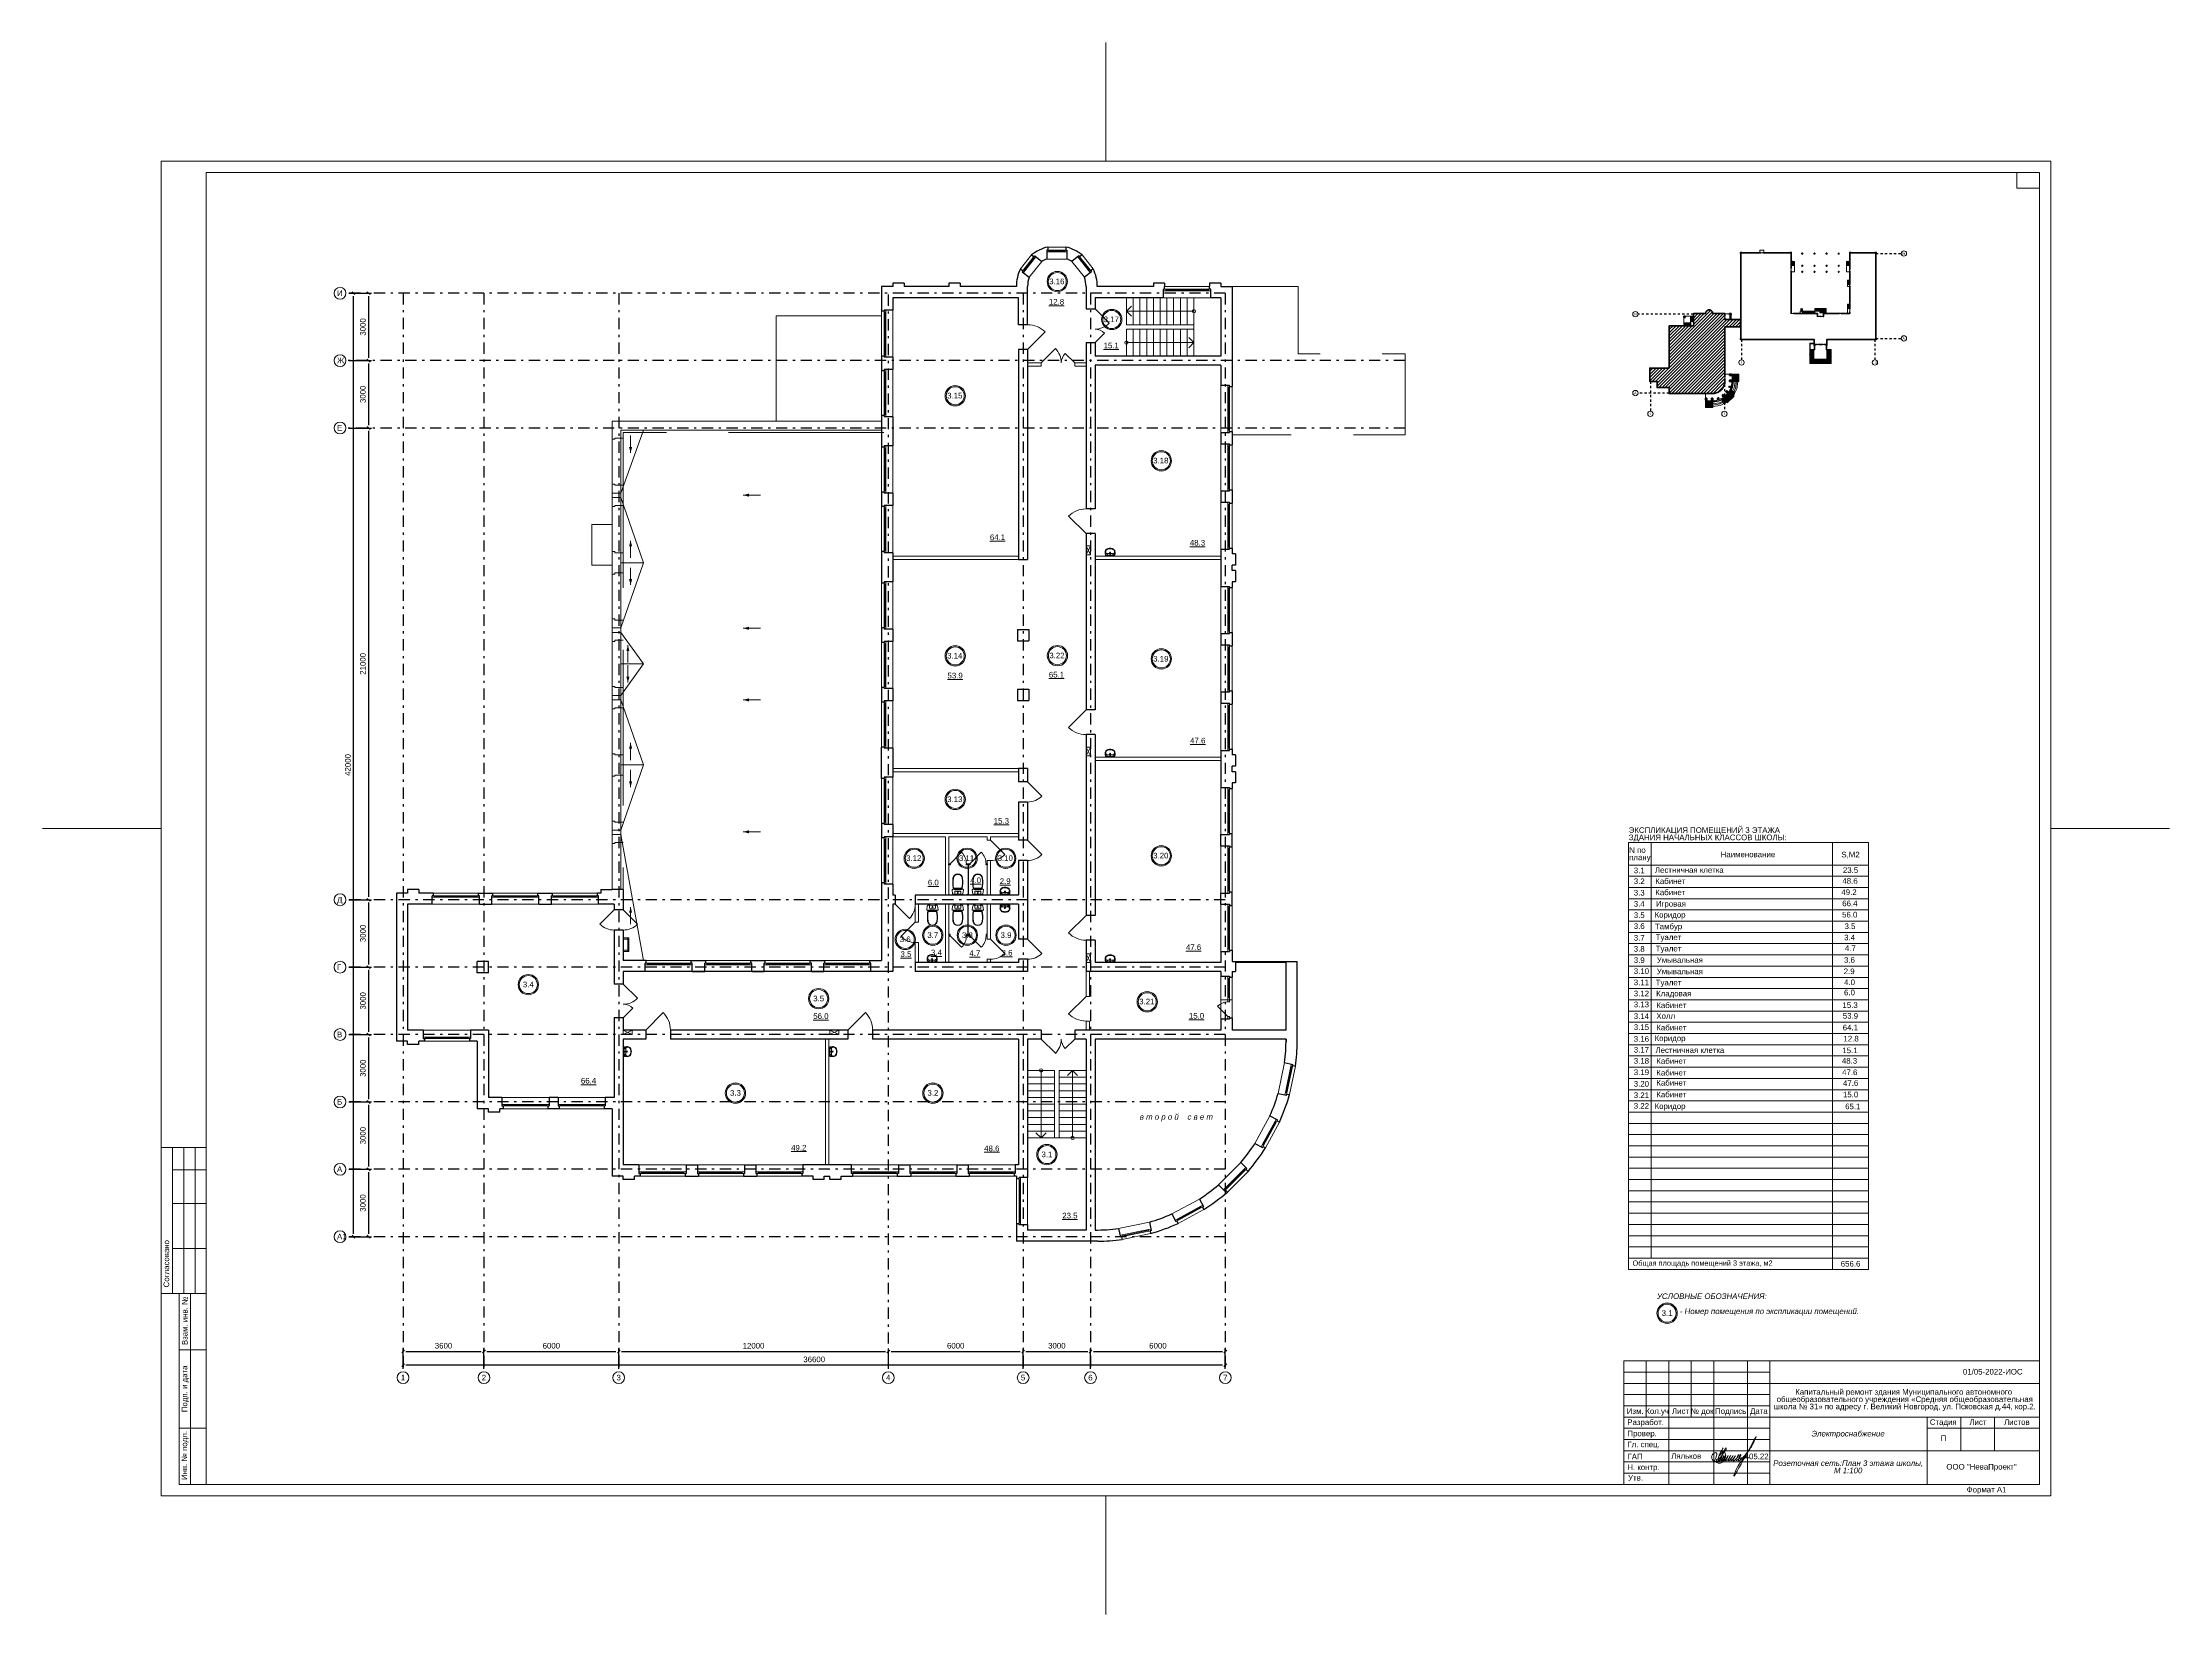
# Model space of a CAD drawing. Header units: metres. Extents: x -306 to 273, y -329 to 512.
# Drawn here: x -114.4 to -19.8, y 369.9 to 439.8 of the extents above; entities that cross this region are included whole.
import ezdxf
from ezdxf.enums import TextEntityAlignment as Align

# ---------------------------------------------------------------- set-up
doc = ezdxf.new("R2010")
doc.units = ezdxf.units.M
doc.header["$MEASUREMENT"] = 0
doc.linetypes.add('( Dashdot )', pattern=[1.001, 0.5, -0.25, 0.001, -0.25])
doc.linetypes.add('DGN Style 3', pattern=[9.681301, 6.915215, -2.766086])
doc.layers.get('DEFPOINTS').update_dxf_attribs({"lineweight": 0})
doc.layers.add('Level 50', color=7, linetype='Continuous', lineweight=0)
doc.layers.add('Level 63', color=7, linetype='Continuous', lineweight=0)
doc.styles.add('Arial', font='ariali.ttf')
doc.styles.add('GOST 2.304', font='cs_gost2304.shx')
doc.styles.add('Standard_0', font='arial.ttf')
doc.styles.add('Style-Arial', font='arial.ttf')
doc.styles.add('Style-Arial IF', font='ariali.ttf')
doc.dimstyles.get("Standard").update_dxf_attribs({"dimtxt": 0.00018, "dimasz": 0.00018, "dimexe": 0.0002, "dimexo": 0.0625, "dimgap": 9e-05, "dimtad": 0, "dimtih": 1, "dimtoh": 1, "dimdec": 4, "dimlfac": 1000, "dimzin": 0, "dimdsep": 46, "dimtxsty": 'Standard_0', "dimcen": 9e-05, "dimadec": 0, "dimazin": 0, "dimtfac": 1, "dimtdec": 4, "dimtofl": 0, "dimtmove": 0, "dimatfit": 0, "dimfxl": 0.01, "dimfxlon": 1, "dimtolj": 1, "dimtzin": 0, "dimarcsym": 0})

# ---------------------------------------------------------------- blocks, each defined once
blk = doc.blocks.new('*U1790')
at = {"color": 7, "linetype": 'Continuous', "lineweight": 13}
blk.add_line((-0.55, -0.389), (0.228, 0.389), dxfattribs=at)
at = {"color": 7, "linetype": 'Continuous', "lineweight": 0}
blk.add_arc((-0.55, -0.389), 1.1, 0, 45, dxfattribs=at)
blk = doc.blocks.new('ум9')
at = {"color": 252, "lineweight": 13}
for p, q in [((0.32, 0), (-0.32, 0)), ((-0.24, -0.06), (-0.19, -0.14)), ((0.23, -0.04), (-0.23, -0.04)), ((0.18, -0.16), (-0.17, -0.16)), ((0.05, -0.23), (-0.05, -0.23)), ((0.04, -0.08), (-0.04, -0.08)), ((0, -0.11), (0, -0.04)), ((0, -0.19), (0, -0.28)), ((0.24, -0.06), (0.19, -0.14))]:
    blk.add_line(p, q, dxfattribs=at)
for centre, radius in [((0, -0.23), 0.0351), ((0, -0.08), 0.0221), ((0, -0.23), 0.0221)]:
    blk.add_circle(centre, radius, dxfattribs=at)
for centre, radius, start, end in [((1.16, -0.33), 1.52, 167.3206, 178.6525), ((-0.13, -0.3), 0.22, 178.312, 234.1043), ((-0.35, -0.3), 0.00065, 358.312, 358.6525), ((0.09, -0.27), 0.429, 154.5977, 180.3349), ((-0.32, 0), 0.00065, 90, 167.3206), ((-0.14, -0.3), 0.18, 141.0504, 245.2718), ((-0.23, -0.12), 0.078, 90, 154.5977), ((-0.14, -0.3), 0.193, 141.0504, 147.7493), ((-0.18, -0.3), 0.159, 98.7111, 129.9424), ((-0.18, -0.3), 0.146, 86.1548, 129.9424), ((-0.04, -0.09), 0.452, 239.6448, 267.5368), ((-0.04, -0.09), 0.413, 244.8898, 267.5368), ((0, 0.1), 0.611, 265.1692, 274.8308), ((0, 0.1), 0.65, 265.1692, 274.8308), ((0.04, -0.09), 0.413, 272.4632, 300.3552), ((0.04, -0.09), 0.452, 272.4632, 300.3552), ((0.18, -0.3), 0.146, 50.0576, 93.8452), ((0.18, -0.3), 0.159, 50.0576, 81.2889), ((0.14, -0.3), 0.18, 294.7282, 38.9496), ((0.23, -0.12), 0.078, 25.4023, 90), ((0.13, -0.3), 0.22, 305.8957, 1.688), ((0.14, -0.3), 0.193, 32.2507, 38.9496), ((-0.09, -0.27), 0.429, 359.6651, 25.4023), ((-1.16, -0.33), 1.52, 1.3475, 12.6794), ((0.32, 0), 0.00065, 12.6794, 90), ((0.35, -0.3), 0.00065, 181.3475, 181.688)]:
    blk.add_arc(centre, radius, start, end, dxfattribs=at)
blk = doc.blocks.new('*U1791')
at = {"color": 7, "linetype": 'Continuous', "lineweight": 13}
for p, q in [((-0.75, -0.318), (-0.114, 0.318)), ((0.75, -0.318), (0.326, 0.106))]:
    blk.add_line(p, q, dxfattribs=at)
at = {"color": 7, "linetype": 'Continuous', "lineweight": 0}
for centre, radius, start, end in [((-0.75, -0.318), 0.9, 0, 45), ((0.75, -0.318), 0.6, 135, 180)]:
    blk.add_arc(centre, radius, start, end, dxfattribs=at)
blk = doc.blocks.new('ун2')
at = {"color": 252, "lineweight": 13}
for p, q in [((-0.131, -0.114), (-0.131, 0.006)), ((0.131, -0.114), (0.131, 0.006)), ((-0.25, -0.194), (-0.229, -0.012)), ((0, -0.266), (-0.184, -0.266)), ((0, -0.235), (-0.168, -0.235)), ((0, -0.235), (0.168, -0.235)), ((0, -0.266), (0.184, -0.266)), ((0.25, -0.194), (0.229, -0.012))]:
    blk.add_line(p, q, dxfattribs=at)
blk.add_circle((0, -0.058), 0.0157, dxfattribs=at)
for centre, radius, start, end in [((-0.225, 0.014), 0.0259, 262.0147, 1.51374), ((0, 1.373), 1.373, 261.64309, 278.35691), ((0.225, 0.014), 0.0258, 178.15722, 278.10583), ((-0.226, -0.192), 0.0242, 185.31258, 270.53981), ((0, -1.267), 1.076, 77.87213, 102.12787), ((1.292, -0.524), 1.518, 168.83269, 186.96543), ((-0.169, -0.152), 0.0829, 229.70339, 270.78947), ((0, -0.679), 0.217, 187.75388, 269.90836), ((1.29, -0.524), 1.497, 170.08704, 187.07493), ((0, -0.679), 0.198, 188.52492, 269.90836), ((-0.115, -0.115), 0.0166, 175.29979, 270.08797), ((0, -0.594), 0.477, 76.0614, 103.9386), ((0, -0.679), 0.198, 270.09164, 351.47508), ((0, -0.679), 0.217, 270.09164, 352.24612), ((0.115, -0.115), 0.0166, 269.91203, 4.70021), ((0.169, -0.152), 0.0829, 269.21053, 310.29661), ((-1.29, -0.524), 1.497, 352.92507, 9.91296), ((-1.292, -0.524), 1.518, 353.03457, 11.16731), ((0.226, -0.192), 0.0242, 269.46019, 354.68742)]:
    blk.add_arc(centre, radius, start, end, dxfattribs=at)
blk = doc.blocks.new('_Oblique-1')
at = {"color": 0, "linetype": 'ByBlock', "lineweight": -2}
blk.add_line((0.5, 0.5), (-0.5, -0.5), dxfattribs=at)
blk = doc.blocks.new('*D2469')
at = {"color": 0, "linetype": 'Continuous', "lineweight": -2, "transparency": 16777216}
for p, q in [((-98.38, 380.791), (-98.38, 381.697)), ((-98.255, 381.572), (-94.905, 381.572)), ((-94.78, 380.791), (-94.78, 381.697))]:
    blk.add_line(p, q, dxfattribs=at)
at = {"layer": 'DEFPOINTS', "color": 0, "linetype": 'Continuous', "lineweight": 0, "transparency": 16777216}
for p in [(-94.78, 381.572), (-98.38, 380.666), (-94.78, 380.666)]:
    blk.add_point(p, dxfattribs=at)
at = {"color": 0, "linetype": 'Continuous', "lineweight": -2, "transparency": 16777216, "xscale": 0.125, "yscale": 0.125, "zscale": 0.125, "rotation": 180}
blk.add_blockref('_Oblique-1', (-98.38, 381.572), dxfattribs=at)
at = {"color": 0, "linetype": 'Continuous', "lineweight": -2, "transparency": 16777216, "xscale": 0.125, "yscale": 0.125, "zscale": 0.125}
blk.add_blockref('_Oblique-1', (-94.78, 381.572), dxfattribs=at)
at = {"color": 0, "linetype": 'Continuous', "lineweight": 0, "transparency": 16777216, "insert": (-96.58, 381.825), "char_height": 0.25, "attachment_point": 5, "style": 'Style-Arial'}
blk.add_mtext('\\A1;3600', dxfattribs=at)
blk = doc.blocks.new('*D2470')
at = {"color": 0, "linetype": 'Continuous', "lineweight": -2, "transparency": 16777216}
for p, q in [((-98.38, 380.791), (-98.38, 381.088)), ((-61.905, 380.963), (-98.255, 380.963)), ((-61.78, 380.791), (-61.78, 381.088))]:
    blk.add_line(p, q, dxfattribs=at)
at = {"layer": 'DEFPOINTS', "color": 0, "linetype": 'Continuous', "lineweight": 0, "transparency": 16777216}
for p in [(-98.38, 380.963), (-98.38, 380.666), (-61.78, 380.666)]:
    blk.add_point(p, dxfattribs=at)
at = {"color": 0, "linetype": 'Continuous', "lineweight": -2, "transparency": 16777216, "xscale": 0.125, "yscale": 0.125, "zscale": 0.125, "rotation": 180}
blk.add_blockref('_Oblique-1', (-98.38, 380.963), dxfattribs=at)
at = {"color": 0, "linetype": 'Continuous', "lineweight": -2, "transparency": 16777216, "xscale": 0.125, "yscale": 0.125, "zscale": 0.125}
blk.add_blockref('_Oblique-1', (-61.78, 380.963), dxfattribs=at)
at = {"color": 0, "linetype": 'Continuous', "lineweight": 0, "transparency": 16777216, "insert": (-80.08, 381.216), "char_height": 0.25, "attachment_point": 5, "style": 'Style-Arial'}
blk.add_mtext('\\A1;36600', dxfattribs=at)
blk = doc.blocks.new('*D2471')
at = {"color": 0, "linetype": 'Continuous', "lineweight": -2, "transparency": 16777216}
for p, q in [((-100.797, 428.678), (-99.79, 428.678)), ((-99.915, 428.553), (-99.915, 425.803)), ((-100.797, 425.678), (-99.79, 425.678))]:
    blk.add_line(p, q, dxfattribs=at)
at = {"layer": 'DEFPOINTS', "color": 0, "linetype": 'Continuous', "lineweight": 0, "transparency": 16777216}
for p in [(-100.922, 428.678), (-100.922, 425.678), (-99.915, 425.678)]:
    blk.add_point(p, dxfattribs=at)
at = {"color": 0, "linetype": 'Continuous', "lineweight": -2, "transparency": 16777216, "xscale": 0.125, "yscale": 0.125, "zscale": 0.125}
for p, rotation in [((-99.915, 428.678), 90), ((-99.915, 425.678), 270)]:
    blk.add_blockref('_Oblique-1', p, dxfattribs=dict(at, rotation=rotation))
at = {"color": 0, "linetype": 'Continuous', "lineweight": 0, "transparency": 16777216, "insert": (-100.168, 427.178), "char_height": 0.25, "attachment_point": 5, "rotation": 90, "style": 'Style-Arial'}
blk.add_mtext('\\A1;3000', dxfattribs=at)
blk = doc.blocks.new('*D2472')
at = {"color": 0, "linetype": 'Continuous', "lineweight": -2, "transparency": 16777216}
for p, q in [((-100.797, 428.678), (-100.459, 428.678)), ((-100.584, 386.803), (-100.584, 428.553)), ((-100.797, 386.678), (-100.459, 386.678))]:
    blk.add_line(p, q, dxfattribs=at)
at = {"layer": 'DEFPOINTS', "color": 0, "linetype": 'Continuous', "lineweight": 0, "transparency": 16777216}
for p in [(-100.922, 428.678), (-100.584, 428.678), (-100.922, 386.678)]:
    blk.add_point(p, dxfattribs=at)
at = {"color": 0, "linetype": 'Continuous', "lineweight": -2, "transparency": 16777216, "xscale": 0.125, "yscale": 0.125, "zscale": 0.125}
for p, rotation in [((-100.584, 428.678), 90), ((-100.584, 386.678), 270)]:
    blk.add_blockref('_Oblique-1', p, dxfattribs=dict(at, rotation=rotation))
at = {"color": 0, "linetype": 'Continuous', "lineweight": 0, "transparency": 16777216, "insert": (-100.837, 407.678), "char_height": 0.25, "attachment_point": 5, "rotation": 90, "style": 'Style-Arial'}
blk.add_mtext('\\A1;42000', dxfattribs=at)
blk = doc.blocks.new('*U1659')
at = {"color": 7, "linetype": 'Continuous', "lineweight": 0}
for p in [(-0.227, 0.114), (0.227, 0.114)]:
    blk.add_line(p, (0, -0.114), dxfattribs=at)
blk = doc.blocks.new('*U1795')
at = {"color": 7, "linetype": 'Continuous', "lineweight": 0}
blk.add_line((-0.35, 0), (0.35, 0), dxfattribs=at)
at = {"color": 7, "linetype": 'Continuous', "lineweight": 13, "flags": 128}
for points in [[(-0.35, -0.035), (-0.45, -0.035), (-0.45, 0.035), (-0.35, 0.035), (-0.35, -0.035)], [(0.45, -0.035), (0.35, -0.035), (0.35, 0.035), (0.45, 0.035), (0.45, -0.035)]]:
    blk.add_lwpolyline(points, close=True, dxfattribs=at)
at = {"color": 7, "linetype": 'Continuous', "lineweight": 0, "flags": 128}
blk.add_lwpolyline([(-0.35, 0.035), (-0.35, -0.035), (0.35, -0.035), (0.35, 0.035), (-0.35, 0.035)], close=True, dxfattribs=at)
blk = doc.blocks.new('*U1662')
at = {"color": 7, "linetype": 'Continuous', "lineweight": 0}
for p, q in [((0, 29.7), (0, 34.987)), ((-42.05, 0), (-47.337, 0)), ((47.337, 0), (42.05, 0)), ((0, -34.987), (0, -29.7))]:
    blk.add_line(p, q, dxfattribs=at)
at = {"color": 7, "linetype": 'Continuous', "lineweight": 0, "flags": 128}
blk.add_lwpolyline([(42.05, 29.7), (42.05, -29.7), (-42.05, -29.7), (-42.05, 29.7), (42.05, 29.7)], close=True, dxfattribs=at)
at = {"layer": 'Level 50', "color": 7, "linetype": 'Continuous', "lineweight": 13}
for p, q in [((-40.05, 29.2), (-40.05, -29.2)), ((41.55, 29.2), (-40.05, 29.2)), ((40.55, 29.2), (40.55, 28.5)), ((40.55, 28.5), (41.55, 28.5)), ((41.55, 29.2), (41.55, -29.2)), ((41.55, -29.2), (-41.25, -29.2))]:
    blk.add_line(p, q, dxfattribs=at)
at = {"layer": 'Level 63', "color": 7, "linetype": 'Continuous', "lineweight": 13}
for p, q in [((-42.05, -14.2), (-40.05, -14.2)), ((-42.05, -14.2), (-42.05, -20.7)), ((-41.55, -14.2), (-41.55, -20.7)), ((-41.05, -14.2), (-41.05, -20.7)), ((-40.55, -14.2), (-40.55, -20.7)), ((-41.55, -15.2), (-40.05, -15.2)), ((-41.55, -16.7), (-40.05, -16.7)), ((-41.55, -18.7), (-40.05, -18.7)), ((-42.05, -20.7), (-40.05, -20.7)), ((-41.25, -20.7), (-40.05, -20.7)), ((-40.75, -29.2), (-40.75, -20.7)), ((-41.25, -23.2), (-40.05, -23.2)), ((23.05, -23.7), (41.55, -23.7)), ((23.05, -23.7), (23.05, -29.2)), ((24.05, -23.7), (24.05, -26.2)), ((25.05, -23.7), (25.05, -29.2)), ((26.05, -23.7), (26.05, -26.2)), ((27.05, -23.7), (27.05, -29.2)), ((28.55, -23.7), (28.55, -29.2)), ((29.55, -23.7), (29.55, -29.2)), ((29.55, -24.7), (41.55, -24.7)), ((23.05, -25.7), (29.55, -25.7)), ((23.05, -26.2), (29.55, -26.2)), ((29.55, -26.2), (41.55, -26.2)), ((-41.25, -26.7), (-40.05, -26.7)), ((36.55, -26.7), (41.55, -26.7)), ((29.55, -27.7), (41.55, -27.7))]:
    blk.add_line(p, q, dxfattribs=at)
at = {"layer": 'Level 63', "color": 7, "linetype": 'Continuous', "lineweight": 0}
for p, q in [((23.05, -24.2), (29.55, -24.2)), ((23.05, -24.7), (29.55, -24.7)), ((23.05, -25.2), (29.55, -25.2)), ((23.05, -26.7), (29.55, -26.7)), ((23.05, -27.2), (29.55, -27.2)), ((23.05, -27.7), (29.55, -27.7)), ((23.05, -28.2), (29.55, -28.2)), ((23.05, -28.7), (29.55, -28.7))]:
    blk.add_line(p, q, dxfattribs=at)
at = {"layer": 'Level 63', "color": 7, "linetype": 'Continuous', "lineweight": 13, "flags": 128}
for points in [[(-41.25, -29.2), (-41.25, -20.7)], [(36.55, -26.2), (36.55, -29.2)], [(38.05, -26.2), (38.05, -27.7)], [(39.55, -26.2), (39.55, -27.7)]]:
    blk.add_lwpolyline(points, dxfattribs=at)
at = {"layer": 'Level 63', "color": 7, "linetype": 'Continuous', "lineweight": 0, "style": 'Style-Arial'}
for s, p in [('Согласовано', (-41.826, -19.373)), ('Взам. инв. №', (-41.007, -21.916)), ('Подп. и дата', (-41.02, -24.945)), ('Инв. № подл.', (-41.025, -27.913))]:
    blk.add_text(s, height=0.25002, rotation=90, dxfattribs=at).set_placement(p, align=Align.MIDDLE_CENTER)
for s, p in [('Изм.', (23.557, -25.935)), ('Разработ.', (24.019, -26.431)), ('Кол.уч', (24.534, -25.935)), ('Лист', (25.573, -25.935)), ('№ док', (26.532, -25.935)), ('Подпись', (27.806, -25.935)), ('Дата', (29.061, -25.935)), ('Стадия', (37.268, -26.425)), ('Лист', (38.813, -26.425)), ('Листов', (40.546, -26.425)), ('Провер.', (23.864, -26.929)), ('Гл. спец.', (23.931, -27.416)), ('Н. контр.', (23.925, -28.435)), ('ГАП', (23.551, -27.957)), ('ООО "НеваПроект"', (38.973, -28.411)), ('Утв.', (23.57, -28.902)), ('Формат А1', (39.197, -29.431))]:
    blk.add_text(s, height=0.25, dxfattribs=at).set_placement(p, align=Align.MIDDLE_CENTER)
blk = doc.blocks.new('*U1796')
at = {"color": 7, "linetype": 'Continuous', "lineweight": 13}
for radius in [0.452, 0.402]:
    blk.add_circle((0, 0), radius, dxfattribs=at)
at = {"color": 7, "linetype": 'Continuous', "lineweight": 13, "style": 'Style-Arial'}
blk.add_text('3.1', height=0.25, dxfattribs=at).set_placement((-0.242, 0.133), align=Align.TOP_LEFT)
blk = doc.blocks.new('*U1792')
at = {"color": 7, "linetype": 'Continuous', "lineweight": 13}
for p, q in [((-0.2, 0.1), (0.2, -0.1)), ((0.2, 0.1), (-0.2, -0.1))]:
    blk.add_line(p, q, dxfattribs=at)
at = {"color": 7, "linetype": 'Continuous', "lineweight": 13, "flags": 128}
blk.add_lwpolyline([(-0.2, 0.1), (-0.2, -0.1), (0.2, -0.1), (0.2, 0.1), (-0.2, 0.1)], close=True, dxfattribs=at)
blk = doc.blocks.new('*U1793')
at = {"color": 7, "linetype": 'Continuous', "lineweight": 0}
for p, q in [((-0.656, -0.334), (0.334, 0.656)), ((-0.34, -0.508), (0.508, 0.34)), ((0.656, 0.263), (-0.263, -0.656))]:
    blk.add_line(p, q, dxfattribs=at)
at = {"color": 7, "linetype": 'Continuous', "lineweight": 30}
for p, q in [((0.334, 0.656), (0.604, 0.386)), ((0.571, 0.348), (0.656, 0.263)), ((-0.656, -0.334), (-0.386, -0.604)), ((-0.348, -0.571), (-0.263, -0.656))]:
    blk.add_line(p, q, dxfattribs=at)
at = {"color": 7, "linetype": 'Continuous', "lineweight": 0, "flags": 128}
blk.add_lwpolyline([(-0.365, -0.483), (0.483, 0.365), (0.533, 0.316), (-0.316, -0.533), (-0.365, -0.483)], close=True, dxfattribs=at)
at = {"color": 7, "linetype": 'Continuous', "lineweight": 13, "flags": 128}
for points in [[(0.554, 0.436), (0.483, 0.365), (0.533, 0.316), (0.604, 0.386), (0.554, 0.436)], [(-0.365, -0.483), (-0.436, -0.554), (-0.386, -0.604), (-0.316, -0.533), (-0.365, -0.483)]]:
    blk.add_lwpolyline(points, close=True, dxfattribs=at)
at = {"color": 7, "linetype": 'Continuous', "lineweight": 30}
for start, end in [(319.1957, 319.5191), (310.4809, 310.8043)]:
    blk.add_arc((-6.154, 6.154), 8.884, start, end, dxfattribs=at)
blk = doc.blocks.new('*U1794')
at = {"color": 7, "linetype": 'Continuous', "lineweight": 13}
blk.add_line((-0.318, 0.45), (0.318, -0.186), dxfattribs=at)
at = {"color": 7, "linetype": 'Continuous', "lineweight": 0}
blk.add_arc((-0.318, 0.45), 0.9, 270, 315, dxfattribs=at)
blk = doc.blocks.new('*U1798')
at = {"color": 7, "linetype": 'Continuous', "lineweight": 13, "flags": 128}
for points in [[(-0.125, 0.25), (0.075, 0.25), (0.075, 0.3), (-0.125, 0.3), (-0.125, 0.25)], [(0.075, -0.3), (0.075, 0.3), (0.125, 0.3), (0.125, -0.3), (0.075, -0.3)], [(-0.125, -0.3), (0.075, -0.3), (0.075, -0.25), (-0.125, -0.25), (-0.125, -0.3)]]:
    blk.add_lwpolyline(points, close=True, dxfattribs=at)
blk = doc.blocks.new('*U1689')
at = {"color": 7, "linetype": 'Continuous', "lineweight": 13}
blk.add_line((0, -0.256), (0, 0.256), dxfattribs=at)
blk.add_solid([(0.046, 0.085), (0, 0.256), (0, 0.085), (-0.046, 0.085)], dxfattribs=at)
blk = doc.blocks.new('*U1825')
at = {"color": 7, "linetype": 'Continuous', "lineweight": 13}
for radius in [0.452, 0.402]:
    blk.add_circle((0, 0), radius, dxfattribs=at)
at = {"color": 7, "linetype": 'Continuous', "lineweight": 13, "style": 'Style-Arial'}
blk.add_text('3.2', height=0.25, dxfattribs=at).set_placement((-0.242, 0.133), align=Align.TOP_LEFT)
blk = doc.blocks.new('*U1826')
at = {"color": 7, "linetype": 'Continuous', "lineweight": 13}
for radius in [0.452, 0.402]:
    blk.add_circle((0, 0), radius, dxfattribs=at)
at = {"color": 7, "linetype": 'Continuous', "lineweight": 13, "style": 'Style-Arial'}
blk.add_text('3.3', height=0.25, dxfattribs=at).set_placement((-0.242, 0.133), align=Align.TOP_LEFT)
blk = doc.blocks.new('*U1827')
at = {"color": 7, "linetype": 'Continuous', "lineweight": 13}
for radius in [0.452, 0.402]:
    blk.add_circle((0, 0), radius, dxfattribs=at)
at = {"color": 7, "linetype": 'Continuous', "lineweight": 13, "style": 'Style-Arial'}
blk.add_text('3.4', height=0.25, dxfattribs=at).set_placement((-0.242, 0.133), align=Align.TOP_LEFT)
blk = doc.blocks.new('*U1828')
at = {"color": 7, "linetype": 'Continuous', "lineweight": 13}
for radius in [0.452, 0.402]:
    blk.add_circle((0, 0), radius, dxfattribs=at)
at = {"color": 7, "linetype": 'Continuous', "lineweight": 13, "style": 'Style-Arial'}
blk.add_text('3.5', height=0.25, dxfattribs=at).set_placement((-0.242, 0.133), align=Align.TOP_LEFT)
blk = doc.blocks.new('*U1829')
at = {"color": 7, "linetype": 'Continuous', "lineweight": 13}
for radius in [0.452, 0.402]:
    blk.add_circle((0, 0), radius, dxfattribs=at)
at = {"color": 7, "linetype": 'Continuous', "lineweight": 13, "style": 'Style-Arial'}
blk.add_text('3.6', height=0.25, dxfattribs=at).set_placement((-0.242, 0.133), align=Align.TOP_LEFT)
blk = doc.blocks.new('*U1830')
at = {"color": 7, "linetype": 'Continuous', "lineweight": 13}
for radius in [0.452, 0.402]:
    blk.add_circle((0, 0), radius, dxfattribs=at)
at = {"color": 7, "linetype": 'Continuous', "lineweight": 13, "style": 'Style-Arial'}
blk.add_text('3.7', height=0.25, dxfattribs=at).set_placement((-0.242, 0.133), align=Align.TOP_LEFT)
blk = doc.blocks.new('*U1831')
at = {"color": 7, "linetype": 'Continuous', "lineweight": 13}
for radius in [0.452, 0.402]:
    blk.add_circle((0, 0), radius, dxfattribs=at)
at = {"color": 7, "linetype": 'Continuous', "lineweight": 13, "style": 'Style-Arial'}
blk.add_text('3.8', height=0.25, dxfattribs=at).set_placement((-0.242, 0.133), align=Align.TOP_LEFT)
blk = doc.blocks.new('*U1832')
at = {"color": 7, "linetype": 'Continuous', "lineweight": 13}
for radius in [0.452, 0.402]:
    blk.add_circle((0, 0), radius, dxfattribs=at)
at = {"color": 7, "linetype": 'Continuous', "lineweight": 13, "style": 'Style-Arial'}
blk.add_text('3.9', height=0.25, dxfattribs=at).set_placement((-0.242, 0.133), align=Align.TOP_LEFT)
blk = doc.blocks.new('*U1833')
at = {"color": 7, "linetype": 'Continuous', "lineweight": 13}
for radius in [0.452, 0.402]:
    blk.add_circle((0, 0), radius, dxfattribs=at)
at = {"color": 7, "linetype": 'Continuous', "lineweight": 13, "style": 'Style-Arial'}
blk.add_text('3.10', height=0.25, dxfattribs=at).set_placement((-0.361, 0.133), align=Align.TOP_LEFT)
blk = doc.blocks.new('*U1834')
at = {"color": 7, "linetype": 'Continuous', "lineweight": 13}
for radius in [0.452, 0.402]:
    blk.add_circle((0, 0), radius, dxfattribs=at)
at = {"color": 7, "linetype": 'Continuous', "lineweight": 13, "style": 'Style-Arial'}
blk.add_text('3.11', height=0.25, dxfattribs=at).set_placement((-0.361, 0.133), align=Align.TOP_LEFT)
blk = doc.blocks.new('*U1835')
at = {"color": 7, "linetype": 'Continuous', "lineweight": 13}
for radius in [0.452, 0.402]:
    blk.add_circle((0, 0), radius, dxfattribs=at)
at = {"color": 7, "linetype": 'Continuous', "lineweight": 13, "style": 'Style-Arial'}
blk.add_text('3.12', height=0.25, dxfattribs=at).set_placement((-0.361, 0.133), align=Align.TOP_LEFT)
blk = doc.blocks.new('*U1836')
at = {"color": 7, "linetype": 'Continuous', "lineweight": 13}
for radius in [0.452, 0.402]:
    blk.add_circle((0, 0), radius, dxfattribs=at)
at = {"color": 7, "linetype": 'Continuous', "lineweight": 13, "style": 'Style-Arial'}
blk.add_text('3.13', height=0.25, dxfattribs=at).set_placement((-0.361, 0.133), align=Align.TOP_LEFT)
blk = doc.blocks.new('*U1837')
at = {"color": 7, "linetype": 'Continuous', "lineweight": 13}
for radius in [0.452, 0.402]:
    blk.add_circle((0, 0), radius, dxfattribs=at)
at = {"color": 7, "linetype": 'Continuous', "lineweight": 13, "style": 'Style-Arial'}
blk.add_text('3.14', height=0.25, dxfattribs=at).set_placement((-0.361, 0.133), align=Align.TOP_LEFT)
blk = doc.blocks.new('*U1838')
at = {"color": 7, "linetype": 'Continuous', "lineweight": 13}
for radius in [0.452, 0.402]:
    blk.add_circle((0, 0), radius, dxfattribs=at)
at = {"color": 7, "linetype": 'Continuous', "lineweight": 13, "style": 'Style-Arial'}
blk.add_text('3.15', height=0.25, dxfattribs=at).set_placement((-0.361, 0.133), align=Align.TOP_LEFT)
blk = doc.blocks.new('*U1839')
at = {"color": 7, "linetype": 'Continuous', "lineweight": 13}
for radius in [0.452, 0.402]:
    blk.add_circle((0, 0), radius, dxfattribs=at)
at = {"color": 7, "linetype": 'Continuous', "lineweight": 13, "style": 'Style-Arial'}
blk.add_text('3.16', height=0.25, dxfattribs=at).set_placement((-0.361, 0.133), align=Align.TOP_LEFT)
blk = doc.blocks.new('*U1840')
at = {"color": 7, "linetype": 'Continuous', "lineweight": 13}
for radius in [0.452, 0.402]:
    blk.add_circle((0, 0), radius, dxfattribs=at)
at = {"color": 7, "linetype": 'Continuous', "lineweight": 13, "style": 'Style-Arial'}
blk.add_text('3.17', height=0.25, dxfattribs=at).set_placement((-0.361, 0.133), align=Align.TOP_LEFT)
blk = doc.blocks.new('*U1841')
at = {"color": 7, "linetype": 'Continuous', "lineweight": 13}
for radius in [0.452, 0.402]:
    blk.add_circle((0, 0), radius, dxfattribs=at)
at = {"color": 7, "linetype": 'Continuous', "lineweight": 13, "style": 'Style-Arial'}
blk.add_text('3.18', height=0.25, dxfattribs=at).set_placement((-0.361, 0.133), align=Align.TOP_LEFT)
blk = doc.blocks.new('*U1842')
at = {"color": 7, "linetype": 'Continuous', "lineweight": 13}
for radius in [0.452, 0.402]:
    blk.add_circle((0, 0), radius, dxfattribs=at)
at = {"color": 7, "linetype": 'Continuous', "lineweight": 13, "style": 'Style-Arial'}
blk.add_text('3.19', height=0.25, dxfattribs=at).set_placement((-0.361, 0.133), align=Align.TOP_LEFT)
blk = doc.blocks.new('*U1843')
at = {"color": 7, "linetype": 'Continuous', "lineweight": 13}
for radius in [0.452, 0.402]:
    blk.add_circle((0, 0), radius, dxfattribs=at)
at = {"color": 7, "linetype": 'Continuous', "lineweight": 13, "style": 'Style-Arial'}
blk.add_text('3.20', height=0.25, dxfattribs=at).set_placement((-0.361, 0.133), align=Align.TOP_LEFT)
blk = doc.blocks.new('*U1844')
at = {"color": 7, "linetype": 'Continuous', "lineweight": 13}
for radius in [0.452, 0.402]:
    blk.add_circle((0, 0), radius, dxfattribs=at)
at = {"color": 7, "linetype": 'Continuous', "lineweight": 13, "style": 'Style-Arial'}
blk.add_text('3.21', height=0.25, dxfattribs=at).set_placement((-0.361, 0.133), align=Align.TOP_LEFT)
blk = doc.blocks.new('*U1845')
at = {"color": 7, "linetype": 'Continuous', "lineweight": 13}
for radius in [0.452, 0.402]:
    blk.add_circle((0, 0), radius, dxfattribs=at)
at = {"color": 7, "linetype": 'Continuous', "lineweight": 13, "style": 'Style-Arial'}
blk.add_text('3.22', height=0.25, dxfattribs=at).set_placement((-0.361, 0.133), align=Align.TOP_LEFT)
blk = doc.blocks.new('*U1799')
at = {"color": 7, "linetype": 'Continuous', "lineweight": 0}
for p in [(-0.2, 0.1), (0.2, 0.1)]:
    blk.add_line(p, (0, -0.1), dxfattribs=at)
blk = doc.blocks.new('*U1800')
at = {"color": 7, "linetype": 'Continuous', "lineweight": 0}
for p in [(-0.2, 0.1), (0.2, 0.1)]:
    blk.add_line(p, (0, -0.1), dxfattribs=at)
blk = doc.blocks.new('*U1801')
at = {"color": 7, "linetype": 'Continuous', "lineweight": 0}
for p in [(-0.2, 0.1), (0.2, 0.1)]:
    blk.add_line(p, (0, -0.1), dxfattribs=at)
blk = doc.blocks.new('*U1802')
at = {"color": 7, "linetype": 'Continuous', "lineweight": 0}
for p in [(-0.2, 0.1), (0.2, 0.1)]:
    blk.add_line(p, (0, -0.1), dxfattribs=at)
blk = doc.blocks.new('*U1803')
at = {"color": 7, "linetype": 'Continuous', "lineweight": 0}
for p in [(-0.2, 0.1), (0.2, 0.1)]:
    blk.add_line(p, (0, -0.1), dxfattribs=at)
blk = doc.blocks.new('*U1804')
at = {"color": 7, "linetype": 'Continuous', "lineweight": 0}
for p in [(-0.2, 0.1), (0.2, 0.1)]:
    blk.add_line(p, (0, -0.1), dxfattribs=at)
blk = doc.blocks.new('*U1805')
at = {"color": 7, "linetype": 'Continuous', "lineweight": 0}
for p in [(-0.2, 0.1), (0.2, 0.1)]:
    blk.add_line(p, (0, -0.1), dxfattribs=at)
blk = doc.blocks.new('*U1806')
at = {"color": 7, "linetype": 'Continuous', "lineweight": 0}
for p in [(-0.2, 0.1), (0.2, 0.1)]:
    blk.add_line(p, (0, -0.1), dxfattribs=at)
blk = doc.blocks.new('*U1807')
at = {"color": 7, "linetype": 'Continuous', "lineweight": 0}
for p in [(-0.2, 0.1), (0.2, 0.1)]:
    blk.add_line(p, (0, -0.1), dxfattribs=at)
blk = doc.blocks.new('*U1808')
at = {"color": 7, "linetype": 'Continuous', "lineweight": 0}
for p in [(-0.2, 0.1), (0.2, 0.1)]:
    blk.add_line(p, (0, -0.1), dxfattribs=at)
blk = doc.blocks.new('*U1809')
at = {"color": 7, "linetype": 'Continuous', "lineweight": 0}
for p in [(-0.2, 0.1), (0.2, 0.1)]:
    blk.add_line(p, (0, -0.1), dxfattribs=at)
blk = doc.blocks.new('*U1810')
at = {"color": 7, "linetype": 'Continuous', "lineweight": 0}
for p in [(-0.2, 0.1), (0.2, 0.1)]:
    blk.add_line(p, (0, -0.1), dxfattribs=at)
blk = doc.blocks.new('*U1811')
at = {"color": 7, "linetype": 'Continuous', "lineweight": 0}
for p in [(-0.2, 0.1), (0.2, 0.1)]:
    blk.add_line(p, (0, -0.1), dxfattribs=at)
blk = doc.blocks.new('*U1812')
at = {"color": 7, "linetype": 'Continuous', "lineweight": 0}
for p in [(-0.2, 0.1), (0.2, 0.1)]:
    blk.add_line(p, (0, -0.1), dxfattribs=at)
blk = doc.blocks.new('*U1813')
at = {"color": 7, "linetype": 'Continuous', "lineweight": 0}
for p in [(-0.2, 0.1), (0.2, 0.1)]:
    blk.add_line(p, (0, -0.1), dxfattribs=at)
blk = doc.blocks.new('*U1814')
at = {"color": 7, "linetype": 'Continuous', "lineweight": 0}
for p in [(-0.2, 0.1), (0.2, 0.1)]:
    blk.add_line(p, (0, -0.1), dxfattribs=at)
blk = doc.blocks.new('*U1815')
at = {"color": 7, "linetype": 'Continuous', "lineweight": 0}
for p in [(-0.2, 0.1), (0.2, 0.1)]:
    blk.add_line(p, (0, -0.1), dxfattribs=at)
blk = doc.blocks.new('*U1816')
at = {"color": 7, "linetype": 'Continuous', "lineweight": 0}
for p in [(-0.2, 0.1), (0.2, 0.1)]:
    blk.add_line(p, (0, -0.1), dxfattribs=at)
blk = doc.blocks.new('*U1817')
at = {"color": 7, "linetype": 'Continuous', "lineweight": 40}
for p, q in [((-4.6, 40.2), (-4.6, 39.7)), ((-3.2, 40.2), (-3.2, 39.7)), ((10.3, 32.3), (10.8, 32.3)), ((39.4, 31.7), (39.9, 31.7)), ((10.3, 30.8), (10.8, 30.8)), ((39.4, 30.8), (39.9, 30.8)), ((39.4, 24.2), (39.9, 24.2)), ((39.4, 23.3), (39.9, 23.3)), ((39.4, 12.2), (39.9, 12.2)), ((-42.4, 8.5), (-42.4, 7.8)), ((-41.7, 8.5), (-42.4, 8.5)), ((-41.7, 7.8), (-42.4, 7.8)), ((-41.7, 8.5), (-41.7, 7.8)), ((-37.9, 5.3), (-37.4, 5.3)), ((-37.9, 4.3), (-37.4, 4.3)), ((-22.3, 9), (-21.8, 9)), ((-22.3, 7.5), (-21.8, 7.5)), ((-19.8, 9.8), (-19.8, 9.7)), ((-19.8, 9.8), (-19.1, 9.8)), ((-19.8, 9.7), (-19.8, 9.1)), ((-19.8, 9.1), (-19.1, 9.1)), ((-19.1, 9.8), (-19.1, 9.1)), ((10.6, 9.7), (10.6, 10.2)), ((12, 9.7), (12, 10.2)), ((23.6, 8.4), (23.6, 9.9)), ((23.6, 8.4), (23.7, 8.4)), ((23.7, 8.2), (23.7, 8.7)), ((25, 8.2), (25, 8.7)), ((25, 8.4), (25.2, 8.4)), ((25.2, 8.2), (25.2, 8.7)), ((26.5, 8.2), (26.5, 8.7)), ((26.5, 8.4), (26.6, 8.4)), ((26.6, 8.4), (26.6, 9.9)), ((34.4, 9.7), (34.4, 10.2)), ((35.3, 9.7), (35.3, 10.2)), ((39.4, 10.3), (39.9, 10.3)), ((23.1, -5.7), (23.1, -5.2)), ((24.4, -5.7), (24.4, -5.2)), ((25.9, -5.7), (25.9, -5.2)), ((27.2, -5.7), (27.2, -5.2)), ((-19.8, -20.2), (-18.9, -20.2)), ((-19.8, -20.8), (-19.8, -20.2)), ((-19.8, -20.8), (-18.9, -20.8)), ((-18.9, -20.8), (-18.9, -20.2)), ((-24.6, -28.3), (-24.3, -28.7)), ((-23.6, -27.3), (-23.2, -27.6)), ((-22.3, -21.3), (-21.8, -21.3)), ((-22.3, -22.8), (-21.8, -22.8)), ((-19.8, -23.2), (-18.9, -23.2)), ((-19.8, -23.8), (-19.8, -23.2)), ((-19.8, -23.8), (-18.9, -23.8)), ((-18.9, -23.8), (-18.9, -23.2)), ((-31.7, -32.1), (-31.7, -33)), ((-31.1, -32.1), (-31.7, -32.1)), ((-31.1, -33), (-31.7, -33)), ((-31.1, -32.1), (-31.1, -33)), ((-28.7, -32.1), (-28.7, -33)), ((-28.1, -32.1), (-28.7, -32.1)), ((-28.1, -33), (-28.7, -33)), ((-28.1, -32.1), (-28.1, -33))]:
    blk.add_line(p, q, dxfattribs=at)
at = {"color": 7, "linetype": 'Continuous', "lineweight": 0}
for p, q in [((12.3, 35.6), (10.6, 35.6)), ((12.3, 35.3), (10.6, 35.3)), ((12.3, 35), (10.6, 35)), ((12.3, 34.7), (10.6, 34.7)), ((12.3, 34.4), (10.6, 34.4)), ((12.3, 34.1), (10.6, 34.1)), ((12.3, 33.8), (10.6, 33.8)), ((12.3, 33.5), (10.6, 33.5)), ((10.6, 32.3), (10.6, 30.8)), ((11.4, 35.6), (11.4, 33.5)), ((12.3, 35.6), (12.3, 33.5)), ((12.3, 30.5), (12.3, 33.5)), ((39.7, 35.6), (38, 35.6)), ((38, 35.6), (38, 33.5)), ((39.7, 35.3), (38, 35.3)), ((39.7, 35), (38, 35)), ((39.7, 34.7), (38, 34.7)), ((39.7, 34.4), (38, 34.4)), ((39.7, 34.1), (38, 34.1)), ((39.7, 33.8), (38, 33.8)), ((38, 30.5), (38, 33.5)), ((38, 33.5), (39.7, 33.5)), ((38.8, 35.6), (38.8, 33.5)), ((39.7, 31.7), (39.7, 30.8)), ((39.7, 26.3), (38.5, 26.3)), ((38.5, 26.3), (38.5, 23.2)), ((39.7, 26), (38.5, 26)), ((39.7, 25.7), (38.5, 25.7)), ((39.7, 25.4), (38.5, 25.4)), ((39.7, 25.1), (38.5, 25.1)), ((39.7, 24.8), (38.5, 24.8)), ((39.7, 24.5), (38.5, 24.5)), ((39.7, 24.2), (38.5, 24.2)), ((39.7, 23.2), (38.5, 23.2)), ((39.1, 26.3), (39.1, 24.2)), ((39.7, 24.2), (39.7, 23.3)), ((15.8, 10.9), (15.8, 12.2)), ((22.3, 9.9), (22.3, 12.3)), ((22.3, 12.3), (28, 12.3)), ((22.3, 12), (28, 12)), ((22.3, 11.7), (28, 11.7)), ((22.3, 11.4), (28, 11.4)), ((22.3, 11.1), (28, 11.1)), ((24.8, 10.8), (28, 10.8)), ((24.8, 10.5), (28, 10.5)), ((25.7, 12.3), (25.7, 10.2)), ((28, 9.9), (28, 12.3)), ((38.5, 14.4), (38.5, 9.9)), ((39.7, 14.4), (38.5, 14.4)), ((39.7, 14.1), (38.5, 14.1)), ((39.7, 13.8), (38.5, 13.8)), ((39.7, 13.5), (38.5, 13.5)), ((39.7, 13.2), (38.5, 13.2)), ((39.7, 12.9), (38.5, 12.9)), ((39.7, 12.6), (38.5, 12.6)), ((39.7, 12.3), (38.5, 12.3)), ((39.1, 14.4), (39.1, 12.3)), ((39.7, 12.2), (39.7, 10.3)), ((-42.4, 7.8), (-42.4, 3.8)), ((-42.4, 5), (-42.4, 3.8)), ((-39.7, 4.4), (-42.4, 4.4)), ((-42.1, 5), (-42.1, 3.8)), ((-41.8, 5), (-41.8, 3.8)), ((-41.7, 8.5), (-39.1, 8.5)), ((-41.5, 5), (-41.5, 3.8)), ((-41.2, 5), (-41.2, 3.8)), ((-40.9, 5), (-40.9, 3.8)), ((-40.6, 5), (-40.6, 3.8)), ((-40.3, 5), (-40.3, 3.8)), ((-40, 5), (-40, 3.8)), ((-39.7, 5), (-39.7, 3.8)), ((-38.9, 8.5), (-37.7, 8.5)), ((-38.9, 8.2), (-37.7, 8.2)), ((-38.9, 7.9), (-37.7, 7.9)), ((-38.9, 7.6), (-37.7, 7.6)), ((-38.9, 7.3), (-37.7, 7.3)), ((-38.9, 7), (-37.7, 7)), ((-38.9, 6.7), (-37.7, 6.7)), ((-38.9, 6.4), (-37.7, 6.4)), ((-38.9, 6.1), (-37.7, 6.1)), ((-38.9, 5.8), (-37.7, 5.8)), ((-38.3, 8.5), (-38.3, 5.8)), ((-37.7, 5.3), (-37.7, 4.3)), ((-22.1, 7.5), (-22.1, 9)), ((-19.7, 9.1), (-19.7, 6.8)), ((-19.1, 8), (-19.7, 8)), ((-19.4, 9.1), (-19.4, 6.8)), ((-19.1, 9.1), (-19.1, 6.8)), ((10.6, 9.9), (12, 9.9)), ((22.3, 10.5), (16.3, 10.5)), ((23.7, 8.4), (25, 8.4)), ((24.8, 10.2), (28, 10.2)), ((25.2, 8.4), (26.5, 8.4)), ((34.4, 9.9), (35.3, 9.9)), ((19.8, -4.9), (19.8, -14.9)), ((19.8, -4.9), (22, -4.9)), ((19.8, -8.1), (22.4, -8.1)), ((19.8, -10.5), (21.9, -10.5)), ((20.1, -5.1), (22, -5.1)), ((20.1, -5.1), (20.1, -7.9)), ((20.1, -7.9), (22, -7.9)), ((21.9, -8.1), (21.9, -12.8)), ((22, -6), (22, -7.9)), ((22.4, -6), (22.4, -8.1)), ((23.1, -5.5), (24.4, -5.5)), ((24.6, -5.5), (25.7, -5.5)), ((25.9, -5.5), (27.2, -5.5)), ((27.9, -6), (27.9, -8.1)), ((27.9, -8.1), (30.4, -8.1)), ((28.3, -6), (28.3, -7.9)), ((28.3, -7.9), (30.4, -7.9)), ((28.3, -8.1), (28.3, -12.8)), ((30.4, -10.5), (28.3, -10.5)), ((30.4, -7.9), (30.4, -14.9)), ((-19.8, -20.2), (-22.1, -20.2)), ((-18.5, -20.4), (-18.5, -23.6)), ((-18.1, -20.4), (-18.1, -23.6)), ((-17.8, -20.4), (-17.8, -23.6)), ((-17.4, -20.4), (-17.4, -20.2)), ((-17.4, -20.4), (-17.4, -23.6)), ((-17.1, -20.4), (-17.1, -23.6)), ((-16.7, -20.4), (-16.7, -23.6)), ((-16.4, -20.4), (-16.4, -23.6)), ((-16, -20.4), (-16, -23.6)), ((-15.7, -20.4), (-15.7, -23.6)), ((-15.3, -20.4), (-15.3, -23.6)), ((19.8, -14.9), (30.4, -14.9)), ((21.9, -12.8), (28.3, -12.8)), ((25.1, -14.9), (25.1, -12.8)), ((-31.7, -32.1), (-31.7, -29.8)), ((-24.4, -28.5), (-23.4, -27.5)), ((-22.6, -31.6), (-20.3, -29.3)), ((-22.4, -31.8), (-20, -29.5)), ((-22.2, -32.1), (-19.8, -29.7)), ((-22.1, -22.8), (-22.1, -21.3)), ((-21.9, -32.4), (-19.5, -29.9)), ((-21.7, -32.7), (-19.2, -30.2)), ((-21.5, -33), (-18.9, -30.4)), ((-19.2, -32.7), (-21.4, -30.4)), ((-21.3, -33.3), (-18.6, -30.6)), ((-21.1, -33.6), (-18.3, -30.8)), ((-20.9, -33.9), (-18, -31)), ((-20.7, -34.1), (-17.7, -31.2)), ((-17.5, -30), (-19.9, -28.5)), ((-19.4, -30), (-19.3, -29.8)), ((-19, -28.2), (-17.1, -29.1)), ((-15.3, -22), (-18.5, -22)), ((-17.4, -23.8), (-17.4, -23.6)), ((-31.5, -34.5), (-31.7, -34.5)), ((-31.5, -33.4), (-28.3, -33.4)), ((-31.5, -33.8), (-28.3, -33.8)), ((-31.5, -34.1), (-28.3, -34.1)), ((-31.5, -34.5), (-28.3, -34.5)), ((-31.5, -34.8), (-28.3, -34.8)), ((-31.5, -35.2), (-28.3, -35.2)), ((-31.5, -35.5), (-28.3, -35.5)), ((-31.5, -35.9), (-28.3, -35.9)), ((-31.5, -36.2), (-28.3, -36.2)), ((-31.5, -36.6), (-28.3, -36.6)), ((-29.9, -36.6), (-29.9, -33.4)), ((-28.1, -34.5), (-28.3, -34.5)), ((-23.7, -32.9), (-22.8, -34.8)), ((-21.9, -34.4), (-23.4, -32)), ((-21.9, -32.4), (-22.1, -32.6))]:
    blk.add_line(p, q, dxfattribs=at)
at = {"color": 1, "linetype": '( Dashdot )', "ltscale": 0.09}
for p, q in [((52.6, 39.5), (65.1, 39.5)), ((-37.7, 9.5), (-65.1, 9.5)), ((-13.9, -3), (-13.9, -13.1)), ((52.1, -3), (52.1, -13.1)), ((52.6, -2.5), (65.1, -2.5)), ((-49.7, -29.5), (-65.1, -29.5)), ((-59, -23.8), (-59, -38.5)), ((-22.4, -25.3), (-22.4, -38.5))]:
    blk.add_line(p, q, dxfattribs=at)
at = {"color": 7, "linetype": 'Continuous', "lineweight": 40, "flags": 128}
for points in [[(23.1, -5.5), (22.4, -5.5), (22.4, -6), (22, -6), (22, -3), (-13.9, -3), (-13.9, -3.1), (-14.4, -3.1), (-14.4, -2.5), (-14.3, -2.5), (-14.3, 39.5), (-14.4, 39.5), (-14.4, 40), (-13.9, 40), (-13.9, 39.9), (-4.6, 39.9)], [(-3.2, 39.9), (10.1, 39.9), (10.1, 40), (10.7, 40), (10.7, 39.5), (10.6, 39.5), (10.6, 32.3)], [(39.7, 31.7), (39.7, 39.5), (39.6, 39.5), (39.6, 40), (40.1, 40), (40.1, 39.9), (52.1, 39.9), (52.1, 40), (52.7, 40), (52.7, 39.5), (52.6, 39.5), (52.6, -2.5), (52.7, -2.5), (52.7, -3.1), (52.1, -3.1), (52.1, -3), (28.3, -3), (28.3, -6), (27.9, -6), (27.9, -5.5), (27.2, -5.5)], [(10.6, 30.8), (10.6, 9.9), (10.6, 9.9)], [(39.7, 24.2), (39.7, 30.8)], [(39.7, 12.2), (39.7, 23.3)], [(-37.7, 5.3), (-37.7, 9.8), (-31.7, 9.8), (-31.5, 10.6), (-31, 11.2), (-30.3, 11.6), (-29.5, 11.6), (-28.8, 11.2), (-28.3, 10.6), (-28.1, 9.8), (-22.1, 9.8), (-22.1, 9)], [(-24.4, -28.5), (-25.4, -29.1), (-27.3, -29.7), (-28.2, -29.8), (-49.7, -29.8), (-49.7, -26.8), (-55.7, -26.8), (-55.7, -23.8), (-59.3, -23.8), (-59.3, -17.2), (-49.7, -17.2), (-49.7, 3.8)], [(-49.7, 3.8), (-37.7, 3.8), (-37.7, 4.3)], [(-22.1, 7.5), (-22.1, 6.8), (-14.4, 6.8), (-14.4, 3.2), (-22.1, 3.2), (-22.1, -20.2), (-22.1, -21.3)], [(12, 9.9), (23.6, 9.9)], [(26.6, 9.9), (34.4, 9.9)], [(35.3, 9.9), (39.7, 9.9), (39.7, 10.3)], [(25.9, -5.5), (24.4, -5.5)], [(-22.1, -22.8), (-22.1, -24.2), (-22.2, -24.6), (-22.8, -26.5), (-23.4, -27.5)]]:
    blk.add_lwpolyline(points, dxfattribs=at)
at = {"color": 7, "linetype": 'Continuous', "lineweight": 0, "flags": 128}
for points in [[(-4.9, 39.9), (-2.9, 39.9), (-2.9, 41.1), (-4.9, 41.1), (-4.9, 39.9)], [(16.3, 10.9), (16.3, 10), (15.1, 10), (15.1, 10.9), (16.3, 10.9)], [(22.3, 10.9), (22.3, 10), (16.3, 10), (16.3, 10.9), (22.3, 10.9)], [(-38.9, 3.8), (-38.9, 8.5), (-39.1, 8.5), (-39.1, 3.8), (-38.9, 3.8)], [(-18.9, -20.2), (-15.3, -20.2), (-15.3, -20.4), (-18.9, -20.4), (-18.9, -20.2)], [(-23, -31.4), (-20.9, -34.3), (-20.7, -34.1), (-22.8, -31.2), (-23, -31.4)], [(-20.5, -28.9), (-17.6, -31), (-17.7, -31.2), (-20.7, -29.1), (-20.5, -28.9)], [(-18.9, -23.6), (-15.3, -23.6), (-15.3, -23.8), (-18.9, -23.8), (-18.9, -23.6)], [(-31.7, -33), (-31.7, -36.6), (-31.5, -36.6), (-31.5, -33), (-31.7, -33)], [(-28.3, -33), (-28.3, -36.6), (-28.1, -36.6), (-28.1, -33), (-28.3, -33)]]:
    blk.add_lwpolyline(points, close=True, dxfattribs=at)
at = {"color": 7, "linetype": 'Continuous', "lineweight": 40, "flags": 128}
for points in [[(16, 39.6), (16, 39.3), (16.3, 39.3), (16.3, 39.6), (16, 39.6)], [(16, 33.6), (16, 33.3), (16.3, 33.3), (16.3, 33.6), (16, 33.6)], [(22, 39.6), (22, 39.3), (22.3, 39.3), (22.3, 39.6), (22, 39.6)], [(22, 33.6), (22, 33.3), (22.3, 33.3), (22.3, 33.6), (22, 33.6)], [(28, 39.6), (28, 39.3), (28.3, 39.3), (28.3, 39.6), (28, 39.6)], [(28, 33.6), (28, 33.3), (28.3, 33.3), (28.3, 33.6), (28, 33.6)], [(34, 39.6), (34, 39.3), (34.3, 39.3), (34.3, 39.6), (34, 39.6)], [(34, 33.6), (34, 33.3), (34.3, 33.3), (34.3, 33.6), (34, 33.6)], [(16, 30.6), (16, 30.3), (16.3, 30.3), (16.3, 30.6), (16, 30.6)], [(22, 30.6), (22, 30.3), (22.3, 30.3), (22.3, 30.6), (22, 30.6)], [(28, 30.6), (28, 30.3), (28.3, 30.3), (28.3, 30.6), (28, 30.6)], [(34, 30.6), (34, 30.3), (34.3, 30.3), (34.3, 30.6), (34, 30.6)], [(-23.5, -30.6), (-23, -30.3), (-22.5, -31), (-23, -31.4), (-23.5, -30.6)], [(-21.2, -28.3), (-21.6, -28.9), (-20.9, -29.4), (-20.5, -28.9), (-21.2, -28.3)], [(-19.9, -26.1), (-19.3, -26.3), (-19.5, -26.8), (-20.1, -26.6), (-19.9, -26.1)], [(-25.8, -32), (-25.6, -32.6), (-25.1, -32.4), (-25.3, -31.8), (-25.8, -32)]]:
    blk.add_lwpolyline(points, close=True, dxfattribs=at)
at = {"color": 7, "linetype": 'Continuous', "lineweight": 0, "flags": 128}
for points in [[(10.6, 30.5), (12.3, 30.5)], [(39.7, 30.5), (38, 30.5)], [(15.2, 12.2), (15.8, 12.2), (15.8, 12.1), (15.9, 12.3), (15.9, 12.2), (16.4, 12.2)], [(16.3, 12.2), (16.3, 10.9), (15.4, 10.9), (15.4, 12.2)], [(22.3, 10.9), (24.8, 10.9), (24.8, 10.2)], [(-39.1, 5), (-42.4, 5), (-42.4, 5.2), (-39.1, 5.2)], [(-22.1, 9.7), (-19.8, 9.7)], [(20.1, -8.1), (20.1, -14.6), (30.1, -14.6), (30.1, -8.1)], [(20.4, -8.1), (20.4, -14.3), (29.8, -14.3), (29.8, -8.1)], [(20.7, -8.1), (20.7, -14), (29.5, -14), (29.5, -8.1)], [(21, -8.1), (21, -13.7), (29.2, -13.7), (29.2, -8.1)], [(21.3, -8.1), (21.3, -13.4), (28.9, -13.4), (28.9, -8.1)], [(21.6, -8.1), (21.6, -13.1), (28.6, -13.1), (28.6, -8.1)], [(-18.5, -23.8), (-19, -26.6), (-20.2, -29.1)], [(-18.2, -23.8), (-18.6, -26.7), (-19.9, -29.3)], [(-17.8, -23.8), (-18.3, -26.8), (-19.6, -29.5)], [(-18.6, -28.3), (-19.3, -29.7)], [(-17.1, -23.8), (-17.6, -27), (-19, -29.9)], [(-18, -28.7), (-18.7, -30.2)], [(-16.4, -23.8), (-16.9, -27.3), (-18.5, -30.4)], [(-17.4, -29), (-18.2, -30.6)], [(-15.7, -23.8), (-16.3, -27.5), (-17.9, -30.8)], [(-28.1, -33.4), (-25.3, -32.9), (-22.8, -31.7)], [(-28.1, -33.7), (-25.2, -33.3), (-22.6, -32)], [(-28.1, -34.1), (-25.1, -33.6), (-22.4, -32.3)], [(-28.1, -34.8), (-24.8, -34.3), (-21.9, -32.9)], [(-28.1, -35.5), (-24.6, -34.9), (-21.5, -33.4)], [(-28.1, -36.2), (-24.4, -35.6), (-21.1, -34)], [(-23.5, -33.2), (-22.1, -32.6)], [(-23.2, -33.9), (-21.7, -33.1)], [(-22.9, -34.5), (-21.3, -33.7)]]:
    blk.add_lwpolyline(points, dxfattribs=at)
at = {"color": 7, "linetype": 'Continuous', "lineweight": 0}
for centre in [(11.4, 35.6), (38.8, 35.6), (39.1, 26.3), (15.8, 10.9), (22.3, 10.5), (25.7, 12.3), (39.1, 14.4), (-39.7, 4.4), (-38.3, 8.5), (-19.1, 8), (19.8, -10.5), (30.4, -10.5), (25.1, -14.9), (-17.5, -30), (-15.3, -22), (-29.9, -36.6), (-21.9, -34.4), (-19.2, -32.7)]:
    blk.add_circle(centre, 0.0733, dxfattribs=at)
at = {"color": 7, "linetype": 'Continuous', "lineweight": 13}
for centre in [(66.4, 39.5), (-66.4, 9.5), (66.4, -2.5), (-13.9, -14.4), (52.1, -14.4), (-66.4, -29.5), (-59, -39.8), (-22.4, -39.8)]:
    blk.add_circle(centre, 1.32, dxfattribs=at)
at = {"color": 7, "linetype": 'Continuous', "lineweight": 0, "extrusion": (0, 0, -1)}
for name, p in [('*U1799', (-11.4, 33.6)), ('*U1805', (-38.8, 33.6)), ('*U1804', (-39.1, 24.4)), ('*U1803', (-39.1, 12.5)), ('*U1802', (-25.7, 10.4))]:
    blk.add_blockref(name, p, dxfattribs=at)
for name, p, rotation in [('*U1801', (-15.8, 12.1), 180), ('*U1800', (-16.4, 10.5), 90.00000000000001), ('*U1808', (-21.8, -10.5), 270), ('*U1815', (19.8, -28.5), 121.424636737663), ('*U1816', (18.4, -22), 89.9999999999988)]:
    blk.add_blockref(name, p, dxfattribs=dict(at, rotation=rotation))
at = {"color": 7, "linetype": 'Continuous', "lineweight": 0}
for name, p, rotation in [('*U1809', (-42.3, 4.4), 270), ('*U1811', (-19.6, 8), 270), ('*U1807', (28.4, -10.5), 270), ('*U1806', (25.1, -12.9), 180), ('*U1814', (-21.4, -30.5), 225.0000000000007), ('*U1812', (-29.9, -33.5), 180.0000000000003), ('*U1813', (-23.3, -32.1), 211.4246367376645)]:
    blk.add_blockref(name, p, dxfattribs=dict(at, rotation=rotation))
blk.add_blockref('*U1810', (-38.3, 5.9), dxfattribs=at)
at = {"color": 7, "linetype": 'Continuous', "lineweight": 30, "style": 'Style-Arial'}
for s, p in [('М', (65.7, 40.1)), ('И', (-67, 10.1)), ('А', (65.7, -1.9)), ('1', (-14.4, -13.8)), ('14', (51.1, -13.8)), ('А', (-67, -28.9)), ('1', (-59.5, -39.2)), ('7', (-22.9, -39.2))]:
    blk.add_text(s, height=1.25, dxfattribs=at).set_placement(p, align=Align.TOP_LEFT)
blk = doc.blocks.new('*D2611')
at = {"color": 0, "linetype": 'Continuous', "lineweight": -2, "transparency": 16777216}
for p, q in [((-94.78, 380.791), (-94.78, 381.697)), ((-94.655, 381.572), (-88.905, 381.572)), ((-88.78, 380.791), (-88.78, 381.697))]:
    blk.add_line(p, q, dxfattribs=at)
at = {"layer": 'DEFPOINTS', "color": 0, "linetype": 'Continuous', "lineweight": 0, "transparency": 16777216}
for p in [(-88.78, 381.572), (-94.78, 380.666), (-88.78, 380.666)]:
    blk.add_point(p, dxfattribs=at)
at = {"color": 0, "linetype": 'Continuous', "lineweight": -2, "transparency": 16777216, "xscale": 0.125, "yscale": 0.125, "zscale": 0.125, "rotation": 180}
blk.add_blockref('_Oblique-1', (-94.78, 381.572), dxfattribs=at)
at = {"color": 0, "linetype": 'Continuous', "lineweight": -2, "transparency": 16777216, "xscale": 0.125, "yscale": 0.125, "zscale": 0.125}
blk.add_blockref('_Oblique-1', (-88.78, 381.572), dxfattribs=at)
at = {"color": 0, "linetype": 'Continuous', "lineweight": 0, "transparency": 16777216, "insert": (-91.78, 381.824), "char_height": 0.25, "attachment_point": 5, "style": 'Style-Arial'}
blk.add_mtext('\\A1;6000', dxfattribs=at)
blk = doc.blocks.new('*D2612')
at = {"color": 0, "linetype": 'Continuous', "lineweight": -2, "transparency": 16777216}
for p, q in [((-88.78, 380.791), (-88.78, 381.697)), ((-88.655, 381.572), (-76.905, 381.572)), ((-76.78, 380.791), (-76.78, 381.697))]:
    blk.add_line(p, q, dxfattribs=at)
at = {"layer": 'DEFPOINTS', "color": 0, "linetype": 'Continuous', "lineweight": 0, "transparency": 16777216}
for p in [(-76.78, 381.572), (-88.78, 380.666), (-76.78, 380.666)]:
    blk.add_point(p, dxfattribs=at)
at = {"color": 0, "linetype": 'Continuous', "lineweight": -2, "transparency": 16777216, "xscale": 0.125, "yscale": 0.125, "zscale": 0.125, "rotation": 180}
blk.add_blockref('_Oblique-1', (-88.78, 381.572), dxfattribs=at)
at = {"color": 0, "linetype": 'Continuous', "lineweight": -2, "transparency": 16777216, "xscale": 0.125, "yscale": 0.125, "zscale": 0.125}
blk.add_blockref('_Oblique-1', (-76.78, 381.572), dxfattribs=at)
at = {"color": 0, "linetype": 'Continuous', "lineweight": 0, "transparency": 16777216, "insert": (-82.78, 381.824), "char_height": 0.25, "attachment_point": 5, "style": 'Style-Arial'}
blk.add_mtext('\\A1;12000', dxfattribs=at)
blk = doc.blocks.new('*D2613')
at = {"color": 0, "linetype": 'Continuous', "lineweight": -2, "transparency": 16777216}
for p, q in [((-76.78, 380.791), (-76.78, 381.697)), ((-76.655, 381.572), (-70.905, 381.572)), ((-70.78, 380.791), (-70.78, 381.697))]:
    blk.add_line(p, q, dxfattribs=at)
at = {"layer": 'DEFPOINTS', "color": 0, "linetype": 'Continuous', "lineweight": 0, "transparency": 16777216}
for p in [(-70.78, 381.572), (-76.78, 380.666), (-70.78, 380.666)]:
    blk.add_point(p, dxfattribs=at)
at = {"color": 0, "linetype": 'Continuous', "lineweight": -2, "transparency": 16777216, "xscale": 0.125, "yscale": 0.125, "zscale": 0.125, "rotation": 180}
blk.add_blockref('_Oblique-1', (-76.78, 381.572), dxfattribs=at)
at = {"color": 0, "linetype": 'Continuous', "lineweight": -2, "transparency": 16777216, "xscale": 0.125, "yscale": 0.125, "zscale": 0.125}
blk.add_blockref('_Oblique-1', (-70.78, 381.572), dxfattribs=at)
at = {"color": 0, "linetype": 'Continuous', "lineweight": 0, "transparency": 16777216, "insert": (-73.78, 381.824), "char_height": 0.25, "attachment_point": 5, "style": 'Style-Arial'}
blk.add_mtext('\\A1;6000', dxfattribs=at)
blk = doc.blocks.new('*D2614')
at = {"color": 0, "linetype": 'Continuous', "lineweight": -2, "transparency": 16777216}
for p, q in [((-70.78, 380.791), (-70.78, 381.697)), ((-70.655, 381.572), (-67.905, 381.572)), ((-67.78, 380.791), (-67.78, 381.697))]:
    blk.add_line(p, q, dxfattribs=at)
at = {"layer": 'DEFPOINTS', "color": 0, "linetype": 'Continuous', "lineweight": 0, "transparency": 16777216}
for p in [(-67.78, 381.572), (-70.78, 380.666), (-67.78, 380.666)]:
    blk.add_point(p, dxfattribs=at)
at = {"color": 0, "linetype": 'Continuous', "lineweight": -2, "transparency": 16777216, "xscale": 0.125, "yscale": 0.125, "zscale": 0.125, "rotation": 180}
blk.add_blockref('_Oblique-1', (-70.78, 381.572), dxfattribs=at)
at = {"color": 0, "linetype": 'Continuous', "lineweight": -2, "transparency": 16777216, "xscale": 0.125, "yscale": 0.125, "zscale": 0.125}
blk.add_blockref('_Oblique-1', (-67.78, 381.572), dxfattribs=at)
at = {"color": 0, "linetype": 'Continuous', "lineweight": 0, "transparency": 16777216, "insert": (-69.28, 381.825), "char_height": 0.25, "attachment_point": 5, "style": 'Style-Arial'}
blk.add_mtext('\\A1;3000', dxfattribs=at)
blk = doc.blocks.new('*D2615')
at = {"color": 0, "linetype": 'Continuous', "lineweight": -2, "transparency": 16777216}
for p, q in [((-67.78, 380.791), (-67.78, 381.697)), ((-67.655, 381.572), (-61.905, 381.572)), ((-61.78, 380.791), (-61.78, 381.697))]:
    blk.add_line(p, q, dxfattribs=at)
at = {"layer": 'DEFPOINTS', "color": 0, "linetype": 'Continuous', "lineweight": 0, "transparency": 16777216}
for p in [(-61.78, 381.572), (-67.78, 380.666), (-61.78, 380.666)]:
    blk.add_point(p, dxfattribs=at)
at = {"color": 0, "linetype": 'Continuous', "lineweight": -2, "transparency": 16777216, "xscale": 0.125, "yscale": 0.125, "zscale": 0.125, "rotation": 180}
blk.add_blockref('_Oblique-1', (-67.78, 381.572), dxfattribs=at)
at = {"color": 0, "linetype": 'Continuous', "lineweight": -2, "transparency": 16777216, "xscale": 0.125, "yscale": 0.125, "zscale": 0.125}
blk.add_blockref('_Oblique-1', (-61.78, 381.572), dxfattribs=at)
at = {"color": 0, "linetype": 'Continuous', "lineweight": 0, "transparency": 16777216, "insert": (-64.78, 381.824), "char_height": 0.25, "attachment_point": 5, "style": 'Style-Arial'}
blk.add_mtext('\\A1;6000', dxfattribs=at)
blk = doc.blocks.new('*D2599')
at = {"color": 0, "linetype": 'Continuous', "lineweight": -2, "transparency": 16777216}
for p, q in [((-100.797, 425.678), (-99.79, 425.678)), ((-99.915, 425.553), (-99.915, 422.803)), ((-100.797, 422.678), (-99.79, 422.678))]:
    blk.add_line(p, q, dxfattribs=at)
at = {"layer": 'DEFPOINTS', "color": 0, "linetype": 'Continuous', "lineweight": 0, "transparency": 16777216}
for p in [(-100.922, 425.678), (-100.922, 422.678), (-99.915, 422.678)]:
    blk.add_point(p, dxfattribs=at)
at = {"color": 0, "linetype": 'Continuous', "lineweight": -2, "transparency": 16777216, "xscale": 0.125, "yscale": 0.125, "zscale": 0.125}
for p, rotation in [((-99.915, 425.678), 90), ((-99.915, 422.678), 270)]:
    blk.add_blockref('_Oblique-1', p, dxfattribs=dict(at, rotation=rotation))
at = {"color": 0, "linetype": 'Continuous', "lineweight": 0, "transparency": 16777216, "insert": (-100.168, 424.178), "char_height": 0.25, "attachment_point": 5, "rotation": 90, "style": 'Style-Arial'}
blk.add_mtext('\\A1;3000', dxfattribs=at)
blk = doc.blocks.new('*D2600')
at = {"color": 0, "linetype": 'Continuous', "lineweight": -2, "transparency": 16777216}
for p, q in [((-100.797, 422.678), (-99.79, 422.678)), ((-99.915, 422.553), (-99.915, 401.803)), ((-100.797, 401.678), (-99.79, 401.678))]:
    blk.add_line(p, q, dxfattribs=at)
at = {"layer": 'DEFPOINTS', "color": 0, "linetype": 'Continuous', "lineweight": 0, "transparency": 16777216}
for p in [(-100.922, 422.678), (-100.922, 401.678), (-99.915, 401.678)]:
    blk.add_point(p, dxfattribs=at)
at = {"color": 0, "linetype": 'Continuous', "lineweight": -2, "transparency": 16777216, "xscale": 0.125, "yscale": 0.125, "zscale": 0.125}
for p, rotation in [((-99.915, 422.678), 90), ((-99.915, 401.678), 270)]:
    blk.add_blockref('_Oblique-1', p, dxfattribs=dict(at, rotation=rotation))
at = {"color": 0, "linetype": 'Continuous', "lineweight": 0, "transparency": 16777216, "insert": (-100.168, 412.178), "char_height": 0.25, "attachment_point": 5, "rotation": 90, "style": 'Style-Arial'}
blk.add_mtext('\\A1;21000', dxfattribs=at)
blk = doc.blocks.new('*D2601')
at = {"color": 0, "linetype": 'Continuous', "lineweight": -2, "transparency": 16777216}
for p, q in [((-100.797, 401.678), (-99.79, 401.678)), ((-99.915, 401.553), (-99.915, 398.803)), ((-100.797, 398.678), (-99.79, 398.678))]:
    blk.add_line(p, q, dxfattribs=at)
at = {"layer": 'DEFPOINTS', "color": 0, "linetype": 'Continuous', "lineweight": 0, "transparency": 16777216}
for p in [(-100.922, 401.678), (-100.922, 398.678), (-99.915, 398.678)]:
    blk.add_point(p, dxfattribs=at)
at = {"color": 0, "linetype": 'Continuous', "lineweight": -2, "transparency": 16777216, "xscale": 0.125, "yscale": 0.125, "zscale": 0.125}
for p, rotation in [((-99.915, 401.678), 90), ((-99.915, 398.678), 270)]:
    blk.add_blockref('_Oblique-1', p, dxfattribs=dict(at, rotation=rotation))
at = {"color": 0, "linetype": 'Continuous', "lineweight": 0, "transparency": 16777216, "insert": (-100.168, 400.178), "char_height": 0.25, "attachment_point": 5, "rotation": 90, "style": 'Style-Arial'}
blk.add_mtext('\\A1;3000', dxfattribs=at)
blk = doc.blocks.new('*D2602')
at = {"color": 0, "linetype": 'Continuous', "lineweight": -2, "transparency": 16777216}
for p, q in [((-100.797, 398.678), (-99.79, 398.678)), ((-99.915, 398.553), (-99.915, 395.803)), ((-100.797, 395.678), (-99.79, 395.678))]:
    blk.add_line(p, q, dxfattribs=at)
at = {"layer": 'DEFPOINTS', "color": 0, "linetype": 'Continuous', "lineweight": 0, "transparency": 16777216}
for p in [(-100.922, 398.678), (-100.922, 395.678), (-99.915, 395.678)]:
    blk.add_point(p, dxfattribs=at)
at = {"color": 0, "linetype": 'Continuous', "lineweight": -2, "transparency": 16777216, "xscale": 0.125, "yscale": 0.125, "zscale": 0.125}
for p, rotation in [((-99.915, 398.678), 90), ((-99.915, 395.678), 270)]:
    blk.add_blockref('_Oblique-1', p, dxfattribs=dict(at, rotation=rotation))
at = {"color": 0, "linetype": 'Continuous', "lineweight": 0, "transparency": 16777216, "insert": (-100.168, 397.178), "char_height": 0.25, "attachment_point": 5, "rotation": 90, "style": 'Style-Arial'}
blk.add_mtext('\\A1;3000', dxfattribs=at)
blk = doc.blocks.new('*D2603')
at = {"color": 0, "linetype": 'Continuous', "lineweight": -2, "transparency": 16777216}
for p, q in [((-100.797, 395.678), (-99.79, 395.678)), ((-99.915, 395.553), (-99.915, 392.803)), ((-100.797, 392.678), (-99.79, 392.678))]:
    blk.add_line(p, q, dxfattribs=at)
at = {"layer": 'DEFPOINTS', "color": 0, "linetype": 'Continuous', "lineweight": 0, "transparency": 16777216}
for p in [(-100.922, 395.678), (-100.922, 392.678), (-99.915, 392.678)]:
    blk.add_point(p, dxfattribs=at)
at = {"color": 0, "linetype": 'Continuous', "lineweight": -2, "transparency": 16777216, "xscale": 0.125, "yscale": 0.125, "zscale": 0.125}
for p, rotation in [((-99.915, 395.678), 90), ((-99.915, 392.678), 270)]:
    blk.add_blockref('_Oblique-1', p, dxfattribs=dict(at, rotation=rotation))
at = {"color": 0, "linetype": 'Continuous', "lineweight": 0, "transparency": 16777216, "insert": (-100.168, 394.178), "char_height": 0.25, "attachment_point": 5, "rotation": 90, "style": 'Style-Arial'}
blk.add_mtext('\\A1;3000', dxfattribs=at)
blk = doc.blocks.new('*D2604')
at = {"color": 0, "linetype": 'Continuous', "lineweight": -2, "transparency": 16777216}
for p, q in [((-100.797, 392.678), (-99.79, 392.678)), ((-99.915, 392.553), (-99.915, 389.803)), ((-100.797, 389.678), (-99.79, 389.678))]:
    blk.add_line(p, q, dxfattribs=at)
at = {"layer": 'DEFPOINTS', "color": 0, "linetype": 'Continuous', "lineweight": 0, "transparency": 16777216}
for p in [(-100.922, 392.678), (-100.922, 389.678), (-99.915, 389.678)]:
    blk.add_point(p, dxfattribs=at)
at = {"color": 0, "linetype": 'Continuous', "lineweight": -2, "transparency": 16777216, "xscale": 0.125, "yscale": 0.125, "zscale": 0.125}
for p, rotation in [((-99.915, 392.678), 90), ((-99.915, 389.678), 270)]:
    blk.add_blockref('_Oblique-1', p, dxfattribs=dict(at, rotation=rotation))
at = {"color": 0, "linetype": 'Continuous', "lineweight": 0, "transparency": 16777216, "insert": (-100.168, 391.178), "char_height": 0.25, "attachment_point": 5, "rotation": 90, "style": 'Style-Arial'}
blk.add_mtext('\\A1;3000', dxfattribs=at)
blk = doc.blocks.new('*D2605')
at = {"color": 0, "linetype": 'Continuous', "lineweight": -2, "transparency": 16777216}
for p, q in [((-100.797, 389.678), (-99.79, 389.678)), ((-99.915, 389.553), (-99.915, 386.803)), ((-100.797, 386.678), (-99.79, 386.678))]:
    blk.add_line(p, q, dxfattribs=at)
at = {"layer": 'DEFPOINTS', "color": 0, "linetype": 'Continuous', "lineweight": 0, "transparency": 16777216}
for p in [(-100.922, 389.678), (-100.922, 386.678), (-99.915, 386.678)]:
    blk.add_point(p, dxfattribs=at)
at = {"color": 0, "linetype": 'Continuous', "lineweight": -2, "transparency": 16777216, "xscale": 0.125, "yscale": 0.125, "zscale": 0.125}
for p, rotation in [((-99.915, 389.678), 90), ((-99.915, 386.678), 270)]:
    blk.add_blockref('_Oblique-1', p, dxfattribs=dict(at, rotation=rotation))
at = {"color": 0, "linetype": 'Continuous', "lineweight": 0, "transparency": 16777216, "insert": (-100.168, 388.178), "char_height": 0.25, "attachment_point": 5, "rotation": 90, "style": 'Style-Arial'}
blk.add_mtext('\\A1;3000', dxfattribs=at)

msp = doc.modelspace()

# ---------------------------------------------------------------- hatches: boundary and pattern name
at = {"linetype": 'Continuous', "lineweight": 0}
h = msp.add_hatch(dxfattribs=at)
h.set_pattern_fill('HATCH', color=204, style=0, pattern_type=2)
h.set_pattern_definition([(45, (-40.91935, 425.33369), (-0.0707107, 0.0707107), [])])
h.paths.add_polyline_path([(-42.56276549, 424.74927598), (-42.56276549, 424.47927598), (-42.02276549, 424.47927598), (-42.02276549, 424.23627598), (-42.02276549, 424.20927598), (-40.40501549, 424.20927598), (-40.08776549, 424.20927598), (-40.00596829, 424.21540379), (-39.83478192, 424.27103855), (-39.75023895, 424.32529003), (-39.65477953, 424.42074944), (-39.60052805, 424.50529242), (-39.56576549, 424.61225572), (-39.54489329, 424.67647879), (-39.54029958, 424.71726278), (-39.53975785, 424.84377598), (-39.53917977, 424.97877598), (-39.53876549, 425.07552598), (-39.53876549, 427.17927598), (-38.84576549, 427.17927598), (-38.84576549, 427.50327598), (-39.27326549, 427.50327598), (-39.30026549, 427.50327598), (-39.32726549, 427.50327598), (-39.53876549, 427.50327598), (-39.53876549, 427.56627598), (-39.53876549, 427.70127598), (-39.53876549, 427.76247598), (-39.53876549, 427.77327598), (-40.07876549, 427.77327598), (-40.09491638, 427.84378866), (-40.1398766, 427.90002547), (-40.20476549, 427.93122534), (-40.27676549, 427.93122534), (-40.34165438, 427.90002547), (-40.3866146, 427.84378866), (-40.40276549, 427.77327598), (-40.94276549, 427.77327598), (-40.94276549, 427.74627598), (-40.94276549, 427.65627598), (-40.94276549, 427.62927598), (-40.94276549, 427.60227598), (-40.94276549, 427.57527598), (-40.94276549, 427.54827598), (-40.94276549, 427.52127598), (-40.94276549, 427.49427598), (-40.94276549, 427.46727598), (-40.94276549, 427.44027598), (-40.94276549, 427.41327598), (-40.94276549, 427.36827598), (-40.94276549, 427.27827598), (-40.94276549, 427.23327598), (-41.05076549, 427.23327598), (-41.07326549, 427.23327598), (-41.12276549, 427.23327598), (-41.14976549, 427.23327598), (-41.17676549, 427.23327598), (-41.20376549, 427.23327598), (-41.23076549, 427.23327598), (-41.25776549, 427.23327598), (-41.28476549, 427.23327598), (-41.31176549, 427.23327598), (-41.33876549, 427.23327598), (-41.36576549, 427.23327598), (-42.02276549, 427.23327598), (-42.02276549, 425.34327598), (-42.88676549, 425.34327598), (-42.88676549, 424.74927598), (-42.85976549, 424.74927598)])

# ---------------------------------------------------------------- linework, layer by layer
at = {"color": 7, "linetype": 'Continuous', "lineweight": 0}
for p, q in [((-70.40138327, 430.38638611), (-70.90094126, 429.76153268)), ((-70.26363716, 430.34027582), (-70.8256399, 429.63731571)), ((-69.95200758, 430.09113412), (-70.51401033, 429.38817401)), ((-69.73039561, 430.59666901), (-68.83039561, 430.59666901)), ((-69.73039561, 430.19768958), (-68.83039561, 430.19768958)), ((-69.68039561, 430.73305137), (-68.88039561, 430.73305137)), ((-68.60878365, 430.09113412), (-68.0467809, 429.38817401)), ((-68.29715407, 430.34027582), (-67.73515132, 429.63731571)), ((-68.15940796, 430.38638611), (-67.65984997, 429.76153268)), ((-62.48039561, 428.97805849), (-64.48039561, 428.97805849)), ((-65.88039561, 428.47805849), (-65.88039561, 427.27805849)), ((-65.58039561, 428.47805849), (-65.58039561, 427.27805849)), ((-65.28039561, 428.47805849), (-65.28039561, 427.27805849)), ((-64.98039561, 428.47805849), (-64.98039561, 427.27805849)), ((-64.68039561, 428.47805849), (-64.68039561, 427.27805849)), ((-62.43039561, 428.47805849), (-64.53039561, 428.47805849)), ((-62.53039561, 428.82305849), (-64.43039561, 428.82305849)), ((-64.38039561, 428.47805849), (-64.38039561, 427.27805849)), ((-64.08039561, 428.47805849), (-64.08039561, 427.27805849)), ((-63.78039561, 428.47805849), (-63.78039561, 427.27805849)), ((-63.48039561, 428.47805849), (-63.48039561, 427.27805849)), ((-77.08039561, 427.87805849), (-77.08039561, 425.87805849)), ((-76.92539561, 427.82805849), (-76.92539561, 425.92805849)), ((-76.58039561, 427.92805849), (-76.58039561, 425.82805849)), ((-63.18039561, 427.87805849), (-66.18039561, 427.87805849)), ((-65.88039561, 427.07805849), (-65.88039561, 425.87805849)), ((-65.58039561, 427.07805849), (-65.58039561, 425.87805849)), ((-65.28039561, 427.07805849), (-65.28039561, 425.87805849)), ((-64.98039561, 427.07805849), (-64.98039561, 425.87805849)), ((-64.68039561, 427.07805849), (-64.68039561, 425.87805849)), ((-64.38039561, 427.07805849), (-64.38039561, 425.87805849)), ((-64.08039561, 427.07805849), (-64.08039561, 425.87805849)), ((-63.78039561, 427.07805849), (-63.78039561, 425.87805849)), ((-63.48039561, 427.07805849), (-63.48039561, 425.87805849)), ((-66.18039561, 426.47805849), (-63.18039561, 426.47805849)), ((-77.08039561, 425.22805849), (-77.08039561, 423.22805849)), ((-76.92539561, 425.17805849), (-76.92539561, 423.27805849)), ((-76.58039561, 425.27805849), (-76.58039561, 423.17805849)), ((-61.98039561, 422.47805849), (-61.98039561, 424.57805849)), ((-61.63539561, 422.57805849), (-61.63539561, 424.47805849)), ((-61.48039561, 422.52805849), (-61.48039561, 424.52805849)), ((-77.08039561, 421.82805849), (-77.08039561, 419.82805849)), ((-76.92539561, 421.77805849), (-76.92539561, 419.87805849)), ((-76.58039561, 421.87805849), (-76.58039561, 419.77805849)), ((-61.98039561, 419.87805849), (-61.98039561, 421.97805849)), ((-61.63539561, 419.97805849), (-61.63539561, 421.87805849)), ((-61.48039561, 419.92805849), (-61.48039561, 421.92805849)), ((-77.08039561, 419.17805849), (-77.08039561, 417.17805849)), ((-76.92539561, 419.12805849), (-76.92539561, 417.22805849)), ((-76.58039561, 419.22805849), (-76.58039561, 417.12805849)), ((-61.98039561, 417.27805849), (-61.98039561, 419.37805849)), ((-61.63539561, 417.37805849), (-61.63539561, 419.27805849)), ((-61.48039561, 417.32805849), (-61.48039561, 419.32805849)), ((-77.08039561, 415.77805849), (-77.08039561, 413.77805849)), ((-76.92539561, 415.72805849), (-76.92539561, 413.82805849)), ((-76.58039561, 415.82805849), (-76.58039561, 413.72805849)), ((-61.98039561, 413.52805849), (-61.98039561, 415.62805849)), ((-61.63539561, 413.62805849), (-61.63539561, 415.52805849)), ((-61.48039561, 413.57805849), (-61.48039561, 415.57805849)), ((-77.08039561, 413.12805849), (-77.08039561, 411.12805849)), ((-76.92539561, 413.07805849), (-76.92539561, 411.17805849)), ((-76.58039561, 413.17805849), (-76.58039561, 411.07805849)), ((-61.98039561, 410.92805849), (-61.98039561, 413.02805849)), ((-61.63539561, 411.02805849), (-61.63539561, 412.92805849)), ((-61.48039561, 410.97805849), (-61.48039561, 412.97805849)), ((-77.08039561, 410.47805849), (-77.08039561, 408.47805849)), ((-76.92539561, 410.42805849), (-76.92539561, 408.52805849)), ((-76.58039561, 410.52805849), (-76.58039561, 408.42805849)), ((-61.98039561, 408.32805849), (-61.98039561, 410.42805849)), ((-61.63539561, 408.42805849), (-61.63539561, 410.32805849)), ((-61.48039561, 408.37805849), (-61.48039561, 410.37805849)), ((-76.58039561, 407.12805849), (-76.58039561, 405.02805849)), ((-77.08039561, 407.07805849), (-77.08039561, 405.07805849)), ((-76.92539561, 407.02805849), (-76.92539561, 405.12805849)), ((-61.98039561, 406.67805849), (-61.98039561, 404.57805849)), ((-61.63539561, 406.57805849), (-61.63539561, 404.67805849)), ((-61.48039561, 406.62805849), (-61.48039561, 404.62805849)), ((-77.08039561, 404.42805849), (-77.08039561, 402.42805849)), ((-76.92539561, 404.37805849), (-76.92539561, 402.47805849)), ((-76.58039561, 404.47805849), (-76.58039561, 402.37805849)), ((-61.98039561, 404.07805849), (-61.98039561, 401.97805849)), ((-61.63539561, 403.97805849), (-61.63539561, 402.07805849)), ((-61.48039561, 404.02805849), (-61.48039561, 402.02805849)), ((-43.84073478, 402.72408622), (-33.15482953, 402.72408622)), ((-94.98039561, 401.47805849), (-97.08039561, 401.47805849)), ((-95.03039561, 401.97805849), (-97.03039561, 401.97805849)), ((-95.08039561, 401.82305849), (-96.98039561, 401.82305849)), ((-92.33039561, 401.47805849), (-94.43039561, 401.47805849)), ((-92.38039561, 401.97805849), (-94.38039561, 401.97805849)), ((-92.43039561, 401.82305849), (-94.33039561, 401.82305849)), ((-89.68039561, 401.47805849), (-91.78039561, 401.47805849)), ((-89.73039561, 401.97805849), (-91.73039561, 401.97805849)), ((-89.78039561, 401.82305849), (-91.68039561, 401.82305849)), ((-61.98039561, 401.47805849), (-61.98039561, 399.37805849)), ((-61.48039561, 401.42805849), (-61.48039561, 399.42805849)), ((-43.84073478, 402.22408622), (-33.15482953, 402.22408622)), ((-43.84073478, 401.72408622), (-33.15482953, 401.72408622)), ((-61.63539561, 401.37805849), (-61.63539561, 399.47805849)), ((-43.84073478, 401.22408622), (-33.15482953, 401.22408622)), ((-43.84073478, 400.72408622), (-33.15482953, 400.72408622)), ((-43.84073478, 400.22408622), (-33.15482953, 400.22408622)), ((-43.84073478, 399.72408622), (-33.15482953, 399.72408622)), ((-85.55539561, 398.97805849), (-87.55539561, 398.97805849)), ((-85.60539561, 398.82305849), (-87.50539561, 398.82305849)), ((-82.90539561, 398.97805849), (-84.90539561, 398.97805849)), ((-82.95539561, 398.82305849), (-84.85539561, 398.82305849)), ((-80.25539561, 398.97805849), (-82.25539561, 398.97805849)), ((-80.30539561, 398.82305849), (-82.20539561, 398.82305849)), ((-77.60539561, 398.97805849), (-79.60539561, 398.97805849)), ((-77.65539561, 398.82305849), (-79.55539561, 398.82305849)), ((-43.84073478, 399.22408622), (-33.15482953, 399.22408622)), ((-43.84073478, 398.72408622), (-33.15482953, 398.72408622)), ((-85.50539561, 398.47805849), (-87.60539561, 398.47805849)), ((-82.85539561, 398.47805849), (-84.95539561, 398.47805849)), ((-80.20539561, 398.47805849), (-82.30539561, 398.47805849)), ((-77.55539561, 398.47805849), (-79.65539561, 398.47805849)), ((-61.63539561, 398.17805849), (-61.63539561, 397.32805849)), ((-43.84073478, 398.22408622), (-33.15482953, 398.22408622)), ((-43.84073478, 397.72408622), (-33.15482953, 397.72408622)), ((-61.98039561, 397.22805849), (-61.98039561, 396.37805849)), ((-61.48039561, 397.22805849), (-61.48039561, 396.42805849)), ((-43.84073478, 397.22408622), (-33.15482953, 397.22408622)), ((-43.84073478, 396.72408622), (-33.15482953, 396.72408622)), ((-97.48039561, 395.87805849), (-95.38039561, 395.87805849)), ((-43.84073478, 396.22408622), (-33.15482953, 396.22408622)), ((-97.43039561, 395.37805849), (-95.43039561, 395.37805849)), ((-97.38039561, 395.53305849), (-95.48039561, 395.53305849)), ((-43.84073478, 395.72408622), (-33.15482953, 395.72408622)), ((-43.84073478, 395.22408622), (-33.15482953, 395.22408622)), ((-69.98039561, 394.07805849), (-69.98039561, 391.07805849)), ((-68.58039561, 391.07805849), (-68.58039561, 394.07805849)), ((-43.84073478, 394.72408622), (-33.15482953, 394.72408622)), ((-43.84073478, 394.22408622), (-33.15482953, 394.22408622)), ((-69.38039561, 393.77805849), (-70.58039561, 393.77805849)), ((-69.38039561, 393.47805849), (-70.58039561, 393.47805849)), ((-69.38039561, 393.17805849), (-70.58039561, 393.17805849)), ((-67.98039561, 393.77805849), (-69.18039561, 393.77805849)), ((-67.98039561, 393.47805849), (-69.18039561, 393.47805849)), ((-67.98039561, 393.17805849), (-69.18039561, 393.17805849)), ((-43.84073478, 393.72408622), (-33.15482953, 393.72408622)), ((-43.84073478, 393.22408622), (-33.15482953, 393.22408622)), ((-93.98039561, 392.87805849), (-91.88039561, 392.87805849)), ((-93.93039561, 392.37805849), (-91.93039561, 392.37805849)), ((-93.88039561, 392.53305849), (-91.98039561, 392.53305849)), ((-91.48039561, 392.87805849), (-89.38039561, 392.87805849)), ((-91.43039561, 392.37805849), (-89.43039561, 392.37805849)), ((-91.38039561, 392.53305849), (-89.48039561, 392.53305849)), ((-69.38039561, 392.87805849), (-70.58039561, 392.87805849)), ((-69.38039561, 392.57805849), (-70.58039561, 392.57805849)), ((-69.38039561, 392.27805849), (-70.58039561, 392.27805849)), ((-69.38039561, 391.97805849), (-70.58039561, 391.97805849)), ((-67.98039561, 392.87805849), (-69.18039561, 392.87805849)), ((-67.98039561, 392.57805849), (-69.18039561, 392.57805849)), ((-67.98039561, 392.27805849), (-69.18039561, 392.27805849)), ((-67.98039561, 391.97805849), (-69.18039561, 391.97805849)), ((-43.84073478, 392.72408622), (-33.15482953, 392.72408622)), ((-43.84073478, 392.22408622), (-33.15482953, 392.22408622)), ((-69.38039561, 391.67805849), (-70.58039561, 391.67805849)), ((-69.38039561, 391.37805849), (-70.58039561, 391.37805849)), ((-67.98039561, 391.67805849), (-69.18039561, 391.67805849)), ((-67.98039561, 391.37805849), (-69.18039561, 391.37805849)), ((-43.84073478, 391.72408622), (-33.15482953, 391.72408622)), ((-43.84073478, 391.22408622), (-33.15482953, 391.22408622)), ((-43.84073478, 390.72408622), (-33.15482953, 390.72408622)), ((-43.84073478, 390.22408622), (-33.15482953, 390.22408622)), ((-87.88039561, 389.87805849), (-85.78039561, 389.87805849)), ((-87.83039561, 389.37805849), (-85.83039561, 389.37805849)), ((-87.78039561, 389.53305849), (-85.88039561, 389.53305849)), ((-85.28039561, 389.87805849), (-83.18039561, 389.87805849)), ((-85.23039561, 389.37805849), (-83.23039561, 389.37805849)), ((-85.18039561, 389.53305849), (-83.28039561, 389.53305849)), ((-82.68039561, 389.87805849), (-80.58039561, 389.87805849)), ((-82.63039561, 389.37805849), (-80.63039561, 389.37805849)), ((-82.58039561, 389.53305849), (-80.68039561, 389.53305849)), ((-76.33039561, 389.87805849), (-78.43039561, 389.87805849)), ((-76.38039561, 389.37805849), (-78.38039561, 389.37805849)), ((-76.43039561, 389.53305849), (-78.33039561, 389.53305849)), ((-73.73039561, 389.87805849), (-75.83039561, 389.87805849)), ((-73.78039561, 389.37805849), (-75.78039561, 389.37805849)), ((-73.83039561, 389.53305849), (-75.73039561, 389.53305849)), ((-71.13039561, 389.87805849), (-73.23039561, 389.87805849)), ((-71.18039561, 389.37805849), (-73.18039561, 389.37805849)), ((-71.23039561, 389.53305849), (-73.13039561, 389.53305849)), ((-71.08039561, 387.25805849), (-71.08039561, 389.25805849)), ((-70.92539561, 387.30805849), (-70.92539561, 389.20805849)), ((-70.58039561, 387.20805849), (-70.58039561, 389.30805849)), ((-43.84073478, 389.72408622), (-33.15482953, 389.72408622)), ((-43.84073478, 389.22408622), (-33.15482953, 389.22408622)), ((-43.84073478, 388.72408622), (-33.15482953, 388.72408622)), ((-43.84073478, 388.22408622), (-33.15482953, 388.22408622)), ((-43.84073478, 388.22408622), (-33.15482953, 388.22408622)), ((-43.84073478, 387.72408622), (-33.15482953, 387.72408622)), ((-43.84073478, 387.22408622), (-33.15482953, 387.22408622)), ((-43.84073478, 386.72408622), (-33.15482953, 386.72408622)), ((-43.84073478, 386.22408622), (-33.15482953, 386.22408622)), ((-43.84073478, 386.22408622), (-33.15482953, 386.22408622))]:
    msp.add_line(p, q, dxfattribs=at)
at = {"color": 7, "linetype": 'Continuous', "lineweight": 30}
for p, q in [((-70.40138327, 430.38638611), (-70.29485953, 430.30122249)), ((-70.29485953, 430.30122249), (-70.26363716, 430.34027582)), ((-70.26363716, 430.34027582), (-69.95200758, 430.09113412)), ((-69.73039561, 430.59666901), (-69.73039561, 430.19768958)), ((-69.68039561, 430.59666901), (-69.73039561, 430.59666901)), ((-69.68039561, 430.73305137), (-69.68039561, 430.59666901)), ((-68.88039561, 430.73305137), (-68.88039561, 430.59666901)), ((-68.88039561, 430.59666901), (-68.83039561, 430.59666901)), ((-68.83039561, 430.59666901), (-68.83039561, 430.19768958)), ((-68.29715407, 430.34027582), (-68.60878365, 430.09113412)), ((-68.29715407, 430.34027582), (-68.26593169, 430.30122249)), ((-68.15940796, 430.38638611), (-68.26593169, 430.30122249)), ((-77.08039561, 428.97805849), (-77.08039561, 427.87805849)), ((-76.58039561, 428.97805849), (-77.08039561, 428.97805849)), ((-76.58039561, 429.12805849), (-76.58039561, 428.97805849)), ((-76.08039561, 429.12805849), (-76.58039561, 429.12805849)), ((-76.08039561, 429.12805849), (-76.08039561, 428.97805849)), ((-74.08039561, 428.97805849), (-76.08039561, 428.97805849)), ((-74.08039561, 429.12805849), (-74.08039561, 428.97805849)), ((-73.58039561, 429.12805849), (-74.08039561, 429.12805849)), ((-73.58039561, 429.12805849), (-73.58039561, 428.97805849)), ((-71.08039561, 428.97805849), (-73.58039561, 428.97805849)), ((-70.90094126, 429.76153268), (-70.79441753, 429.67636905)), ((-70.79441753, 429.67636905), (-70.8256399, 429.63731571)), ((-70.8256399, 429.63731571), (-70.51401033, 429.38817401)), ((-70.58039561, 427.27805849), (-70.58039561, 428.97805849)), ((-67.73515132, 429.63731571), (-68.0467809, 429.38817401)), ((-67.98039561, 428.97805849), (-67.98039561, 427.97805849)), ((-67.65984997, 429.76153268), (-67.7663737, 429.67636905)), ((-67.7663737, 429.67636905), (-67.73515132, 429.63731571)), ((-64.98039561, 428.97805849), (-67.48039561, 428.97805849)), ((-64.98039561, 429.12805849), (-64.98039561, 428.97805849)), ((-64.48039561, 429.12805849), (-64.98039561, 429.12805849)), ((-64.48039561, 429.12805849), (-64.48039561, 428.97805849)), ((-64.48039561, 428.85805849), (-64.48039561, 428.97805849)), ((-62.48039561, 429.12805849), (-62.48039561, 428.97805849)), ((-61.98039561, 429.12805849), (-62.48039561, 429.12805849)), ((-62.48039561, 428.85805849), (-62.48039561, 428.97805849)), ((-61.98039561, 429.12805849), (-61.98039561, 428.97805849)), ((-61.98039561, 428.97805849), (-61.48039561, 428.97805849)), ((-61.48039561, 428.97805849), (-61.48039561, 424.52805849)), ((-76.58039561, 428.47805849), (-76.58039561, 427.92805849)), ((-70.98039561, 428.47805849), (-76.58039561, 428.47805849)), ((-70.98039561, 427.27805849), (-70.98039561, 428.47805849)), ((-67.98039561, 427.97805849), (-67.58039561, 427.97805849)), ((-67.58039561, 428.47805849), (-67.58039561, 427.97805849)), ((-64.53039561, 428.47805849), (-67.58039561, 428.47805849)), ((-64.53039561, 428.47805849), (-64.53039561, 428.85805849)), ((-64.48039561, 428.85805849), (-64.53039561, 428.85805849)), ((-62.43039561, 428.85805849), (-62.48039561, 428.85805849)), ((-62.43039561, 428.85805849), (-62.48039561, 428.85805849)), ((-62.43039561, 428.47805849), (-62.43039561, 428.85805849)), ((-61.98039561, 428.47805849), (-62.43039561, 428.47805849)), ((-61.98039561, 428.47805849), (-61.98039561, 425.87805849)), ((-76.96039561, 427.87805849), (-77.08039561, 427.87805849)), ((-76.58039561, 427.92805849), (-76.96039561, 427.92805849)), ((-76.96039561, 427.92805849), (-76.96039561, 427.87805849)), ((-70.58039561, 427.27805849), (-70.98039561, 427.27805849)), ((-70.98039561, 426.17805849), (-70.98039561, 416.82805849)), ((-70.58039561, 426.17805849), (-70.98039561, 426.17805849)), ((-70.58039561, 426.17805849), (-70.58039561, 416.82805849)), ((-67.98039561, 426.47805849), (-67.58039561, 426.47805849)), ((-67.98039561, 426.47805849), (-67.98039561, 419.07805849)), ((-67.58039561, 426.47805849), (-67.58039561, 425.87805849)), ((-76.96039561, 425.87805849), (-77.08039561, 425.87805849)), ((-77.08039561, 425.87805849), (-77.08039561, 425.22805849)), ((-76.96039561, 425.22805849), (-77.08039561, 425.22805849)), ((-76.96039561, 425.87805849), (-76.96039561, 425.82805849)), ((-76.58039561, 425.82805849), (-76.96039561, 425.82805849)), ((-76.58039561, 425.27805849), (-76.96039561, 425.27805849)), ((-76.96039561, 425.27805849), (-76.96039561, 425.22805849)), ((-76.58039561, 425.82805849), (-76.58039561, 425.27805849)), ((-61.98039561, 425.87805849), (-67.58039561, 425.87805849)), ((-67.58039561, 425.47805849), (-67.58039561, 419.07805849)), ((-61.98039561, 425.47805849), (-67.58039561, 425.47805849)), ((-61.98039561, 425.47805849), (-61.98039561, 424.57805849)), ((-61.98039561, 424.57805849), (-61.60039561, 424.57805849)), ((-61.60039561, 424.52805849), (-61.60039561, 424.57805849)), ((-61.60039561, 424.52805849), (-61.48039561, 424.52805849)), ((-76.96039561, 423.22805849), (-77.08039561, 423.22805849)), ((-77.08039561, 423.22805849), (-77.08039561, 421.82805849)), ((-76.96039561, 423.22805849), (-76.96039561, 423.17805849)), ((-76.58039561, 423.17805849), (-76.96039561, 423.17805849)), ((-76.58039561, 423.17805849), (-76.58039561, 421.87805849)), ((-61.98039561, 422.47805849), (-61.60039561, 422.47805849)), ((-61.98039561, 422.47805849), (-61.98039561, 421.97805849)), ((-61.60039561, 422.52805849), (-61.48039561, 422.52805849)), ((-61.60039561, 422.47805849), (-61.60039561, 422.52805849)), ((-61.48039561, 422.52805849), (-61.48039561, 421.92805849)), ((-76.96039561, 421.82805849), (-77.08039561, 421.82805849)), ((-76.58039561, 421.87805849), (-76.96039561, 421.87805849)), ((-76.96039561, 421.87805849), (-76.96039561, 421.82805849)), ((-61.98039561, 421.97805849), (-61.60039561, 421.97805849)), ((-61.60039561, 421.92805849), (-61.60039561, 421.97805849)), ((-61.60039561, 421.92805849), (-61.48039561, 421.92805849)), ((-76.96039561, 419.82805849), (-77.08039561, 419.82805849)), ((-77.08039561, 419.82805849), (-77.08039561, 419.17805849)), ((-76.96039561, 419.82805849), (-76.96039561, 419.77805849)), ((-76.58039561, 419.77805849), (-76.96039561, 419.77805849)), ((-76.58039561, 419.77805849), (-76.58039561, 419.22805849)), ((-61.98039561, 419.87805849), (-61.60039561, 419.87805849)), ((-61.98039561, 419.87805849), (-61.98039561, 419.37805849)), ((-61.60039561, 419.92805849), (-61.48039561, 419.92805849)), ((-61.60039561, 419.87805849), (-61.60039561, 419.92805849)), ((-61.48039561, 419.92805849), (-61.48039561, 419.32805849)), ((-76.96039561, 419.17805849), (-77.08039561, 419.17805849)), ((-76.58039561, 419.22805849), (-76.96039561, 419.22805849)), ((-76.96039561, 419.22805849), (-76.96039561, 419.17805849)), ((-67.58039561, 419.07805849), (-67.98039561, 419.07805849)), ((-61.98039561, 419.37805849), (-61.60039561, 419.37805849)), ((-61.60039561, 419.32805849), (-61.60039561, 419.37805849)), ((-61.60039561, 419.32805849), (-61.48039561, 419.32805849)), ((-67.98039561, 417.97805849), (-67.98039561, 410.12805849)), ((-67.58039561, 417.97805849), (-67.98039561, 417.97805849)), ((-67.58039561, 417.97805849), (-67.58039561, 410.12805849)), ((-76.96039561, 417.17805849), (-77.08039561, 417.17805849)), ((-77.08039561, 417.17805849), (-77.08039561, 415.77805849)), ((-76.96039561, 417.17805849), (-76.96039561, 417.12805849)), ((-76.58039561, 417.12805849), (-76.96039561, 417.12805849)), ((-76.58039561, 417.12805849), (-76.58039561, 415.82805849)), ((-70.98039561, 416.82805849), (-70.58039561, 416.82805849)), ((-61.98039561, 417.27805849), (-61.60039561, 417.27805849)), ((-61.98039561, 417.27805849), (-61.98039561, 415.62805849)), ((-61.60039561, 417.32805849), (-61.48039561, 417.32805849)), ((-61.60039561, 417.27805849), (-61.60039561, 417.32805849)), ((-61.48039561, 417.32805849), (-61.48039561, 417.07805849)), ((-61.33039561, 417.07805849), (-61.48039561, 417.07805849)), ((-61.33039561, 416.57805849), (-61.48039561, 416.57805849)), ((-61.48039561, 416.32805849), (-61.48039561, 416.57805849)), ((-61.33039561, 417.07805849), (-61.33039561, 416.57805849)), ((-76.96039561, 415.77805849), (-77.08039561, 415.77805849)), ((-76.58039561, 415.82805849), (-76.96039561, 415.82805849)), ((-76.96039561, 415.82805849), (-76.96039561, 415.77805849)), ((-61.98039561, 415.62805849), (-61.60039561, 415.62805849)), ((-61.60039561, 415.57805849), (-61.60039561, 415.62805849)), ((-61.33039561, 416.32805849), (-61.48039561, 416.32805849)), ((-61.33039561, 415.82805849), (-61.48039561, 415.82805849)), ((-61.48039561, 415.82805849), (-61.48039561, 415.57805849)), ((-61.33039561, 416.32805849), (-61.33039561, 415.82805849)), ((-61.60039561, 415.57805849), (-61.48039561, 415.57805849)), ((-76.96039561, 413.77805849), (-77.08039561, 413.77805849)), ((-77.08039561, 413.77805849), (-77.08039561, 413.12805849)), ((-76.96039561, 413.77805849), (-76.96039561, 413.72805849)), ((-76.96039561, 413.12805849), (-77.08039561, 413.12805849)), ((-76.58039561, 413.72805849), (-76.96039561, 413.72805849)), ((-76.58039561, 413.17805849), (-76.96039561, 413.17805849)), ((-76.96039561, 413.17805849), (-76.96039561, 413.12805849)), ((-76.58039561, 413.72805849), (-76.58039561, 413.17805849)), ((-71.03039561, 413.70305849), (-71.03039561, 413.20305849)), ((-71.03039561, 413.70305849), (-70.53039561, 413.70305849)), ((-71.03039561, 413.20305849), (-70.53039561, 413.20305849)), ((-70.53039561, 413.70305849), (-70.53039561, 413.20305849)), ((-61.98039561, 413.52805849), (-61.60039561, 413.52805849)), ((-61.98039561, 413.52805849), (-61.98039561, 413.02805849)), ((-61.98039561, 413.02805849), (-61.60039561, 413.02805849)), ((-61.60039561, 413.57805849), (-61.48039561, 413.57805849)), ((-61.60039561, 413.52805849), (-61.60039561, 413.57805849)), ((-61.60039561, 412.97805849), (-61.60039561, 413.02805849)), ((-61.60039561, 412.97805849), (-61.48039561, 412.97805849)), ((-61.48039561, 413.57805849), (-61.48039561, 412.97805849)), ((-76.96039561, 411.12805849), (-77.08039561, 411.12805849)), ((-77.08039561, 411.12805849), (-77.08039561, 410.47805849)), ((-76.96039561, 411.12805849), (-76.96039561, 411.07805849)), ((-76.58039561, 411.07805849), (-76.96039561, 411.07805849)), ((-76.58039561, 411.07805849), (-76.58039561, 410.52805849)), ((-71.03039561, 411.05305849), (-70.53039561, 411.05305849)), ((-71.03039561, 411.05305849), (-71.03039561, 410.55305849)), ((-70.53039561, 411.05305849), (-70.53039561, 410.55305849)), ((-61.98039561, 410.92805849), (-61.60039561, 410.92805849)), ((-61.98039561, 410.92805849), (-61.98039561, 410.42805849)), ((-61.60039561, 410.97805849), (-61.48039561, 410.97805849)), ((-61.60039561, 410.92805849), (-61.60039561, 410.97805849)), ((-61.48039561, 410.97805849), (-61.48039561, 410.37805849)), ((-76.96039561, 410.47805849), (-77.08039561, 410.47805849)), ((-76.58039561, 410.52805849), (-76.96039561, 410.52805849)), ((-76.96039561, 410.52805849), (-76.96039561, 410.47805849)), ((-71.03039561, 410.55305849), (-70.53039561, 410.55305849)), ((-67.58039561, 410.12805849), (-67.98039561, 410.12805849)), ((-61.98039561, 410.42805849), (-61.60039561, 410.42805849)), ((-61.60039561, 410.37805849), (-61.60039561, 410.42805849)), ((-61.60039561, 410.37805849), (-61.48039561, 410.37805849)), ((-67.98039561, 409.02805849), (-67.98039561, 400.97805849)), ((-67.58039561, 409.02805849), (-67.98039561, 409.02805849)), ((-67.58039561, 409.02805849), (-67.58039561, 400.97805849)), ((-76.96039561, 408.47805849), (-77.08039561, 408.47805849)), ((-77.08039561, 407.07805849), (-77.08039561, 408.47805849)), ((-76.96039561, 408.47805849), (-76.96039561, 408.42805849)), ((-76.58039561, 408.42805849), (-76.96039561, 408.42805849)), ((-76.58039561, 408.42805849), (-76.58039561, 407.12805849)), ((-61.98039561, 408.32805849), (-61.60039561, 408.32805849)), ((-61.98039561, 408.32805849), (-61.98039561, 406.67805849)), ((-61.60039561, 408.37805849), (-61.48039561, 408.37805849)), ((-61.60039561, 408.32805849), (-61.60039561, 408.37805849)), ((-61.48039561, 408.37805849), (-61.48039561, 408.12805849)), ((-61.33039561, 408.12805849), (-61.48039561, 408.12805849)), ((-61.33039561, 408.12805849), (-61.33039561, 407.62805849)), ((-76.58039561, 407.12805849), (-76.96039561, 407.12805849)), ((-76.96039561, 407.12805849), (-76.96039561, 407.07805849)), ((-70.58039561, 407.52805849), (-70.98039561, 407.52805849)), ((-70.98039561, 407.52805849), (-70.98039561, 406.92805849)), ((-70.58039561, 407.52805849), (-70.58039561, 406.92805849)), ((-61.33039561, 407.62805849), (-61.48039561, 407.62805849)), ((-61.48039561, 407.37805849), (-61.48039561, 407.62805849)), ((-61.33039561, 407.37805849), (-61.48039561, 407.37805849)), ((-61.33039561, 407.37805849), (-61.33039561, 406.87805849)), ((-76.96039561, 407.07805849), (-77.08039561, 407.07805849)), ((-70.58039561, 406.92805849), (-70.98039561, 406.92805849)), ((-61.98039561, 406.67805849), (-61.60039561, 406.67805849)), ((-61.60039561, 406.67805849), (-61.60039561, 406.62805849)), ((-61.60039561, 406.62805849), (-61.48039561, 406.62805849)), ((-61.33039561, 406.87805849), (-61.48039561, 406.87805849)), ((-61.48039561, 406.87805849), (-61.48039561, 406.62805849)), ((-70.58039561, 406.02805849), (-70.98039561, 406.02805849)), ((-70.98039561, 406.02805849), (-70.98039561, 404.32805849)), ((-70.58039561, 406.02805849), (-70.58039561, 404.32805849)), ((-76.96039561, 405.07805849), (-77.08039561, 405.07805849)), ((-77.08039561, 405.07805849), (-77.08039561, 404.42805849)), ((-76.96039561, 404.42805849), (-77.08039561, 404.42805849)), ((-76.96039561, 405.07805849), (-76.96039561, 405.02805849)), ((-76.58039561, 405.02805849), (-76.96039561, 405.02805849)), ((-76.58039561, 404.47805849), (-76.96039561, 404.47805849)), ((-76.96039561, 404.47805849), (-76.96039561, 404.42805849)), ((-76.58039561, 405.02805849), (-76.58039561, 404.47805849)), ((-70.58039561, 404.32805849), (-70.98039561, 404.32805849)), ((-61.98039561, 404.57805849), (-61.60039561, 404.57805849)), ((-61.98039561, 404.07805849), (-61.98039561, 404.57805849)), ((-61.60039561, 404.62805849), (-61.48039561, 404.62805849)), ((-61.60039561, 404.62805849), (-61.60039561, 404.57805849)), ((-61.48039561, 404.02805849), (-61.48039561, 404.62805849)), ((-70.58039561, 403.42805849), (-70.98039561, 403.42805849)), ((-70.98039561, 403.42805849), (-70.98039561, 401.87805849)), ((-70.58039561, 403.42805849), (-70.58039561, 399.92805849)), ((-61.98039561, 404.07805849), (-61.60039561, 404.07805849)), ((-61.60039561, 404.07805849), (-61.60039561, 404.02805849)), ((-61.60039561, 404.02805849), (-61.48039561, 404.02805849)), ((-77.08039561, 402.42805849), (-77.08039561, 398.97805849)), ((-76.96039561, 402.42805849), (-77.08039561, 402.42805849)), ((-76.96039561, 402.42805849), (-76.96039561, 402.37805849)), ((-76.58039561, 402.37805849), (-76.96039561, 402.37805849)), ((-76.58039561, 402.37805849), (-76.58039561, 401.87805849)), ((-98.68039561, 401.97805849), (-98.68039561, 395.37805849)), ((-98.18039561, 401.97805849), (-98.68039561, 401.97805849)), ((-98.18039561, 402.12805849), (-98.18039561, 401.97805849)), ((-97.68039561, 402.12805849), (-98.18039561, 402.12805849)), ((-98.18039561, 401.47805849), (-98.18039561, 395.87805849)), ((-97.08039561, 401.47805849), (-98.18039561, 401.47805849)), ((-97.68039561, 402.12805849), (-97.68039561, 401.97805849)), ((-97.03039561, 401.97805849), (-97.68039561, 401.97805849)), ((-97.08039561, 401.47805849), (-97.08039561, 401.85805849)), ((-97.03039561, 401.85805849), (-97.08039561, 401.85805849)), ((-97.03039561, 401.85805849), (-97.03039561, 401.97805849)), ((-95.03039561, 401.85805849), (-95.03039561, 401.97805849)), ((-95.03039561, 401.97805849), (-94.38039561, 401.97805849)), ((-94.98039561, 401.85805849), (-95.03039561, 401.85805849)), ((-94.98039561, 401.47805849), (-94.98039561, 401.85805849)), ((-94.98039561, 401.47805849), (-94.43039561, 401.47805849)), ((-94.43039561, 401.47805849), (-94.43039561, 401.85805849)), ((-94.38039561, 401.85805849), (-94.43039561, 401.85805849)), ((-94.38039561, 401.85805849), (-94.38039561, 401.97805849)), ((-92.38039561, 401.85805849), (-92.38039561, 401.97805849)), ((-92.38039561, 401.97805849), (-91.73039561, 401.97805849)), ((-92.33039561, 401.85805849), (-92.38039561, 401.85805849)), ((-92.33039561, 401.47805849), (-92.33039561, 401.85805849)), ((-92.33039561, 401.47805849), (-91.78039561, 401.47805849)), ((-91.78039561, 401.47805849), (-91.78039561, 401.85805849)), ((-91.73039561, 401.85805849), (-91.78039561, 401.85805849)), ((-91.73039561, 401.85805849), (-91.73039561, 401.97805849)), ((-89.58039561, 401.97805849), (-89.73039561, 401.97805849)), ((-89.73039561, 401.85805849), (-89.73039561, 401.97805849)), ((-89.68039561, 401.85805849), (-89.73039561, 401.85805849)), ((-89.68039561, 401.47805849), (-89.68039561, 401.85805849)), ((-88.98039561, 401.47805849), (-89.68039561, 401.47805849)), ((-89.58039561, 402.12805849), (-89.08039561, 402.12805849)), ((-89.58039561, 402.12805849), (-89.58039561, 401.97805849)), ((-88.58039561, 402.12805849), (-89.08039561, 402.12805849)), ((-88.98039561, 401.47805849), (-88.98039561, 401.22805849)), ((-88.58039561, 402.12805849), (-88.58039561, 401.22805849)), ((-76.48039561, 401.87805849), (-76.58039561, 401.87805849)), ((-76.58039561, 401.47805849), (-76.58039561, 398.47805849)), ((-76.48039561, 401.47805849), (-76.58039561, 401.47805849)), ((-76.48039561, 401.87805849), (-76.48039561, 401.47805849)), ((-70.98039561, 401.87805849), (-75.58039561, 401.87805849)), ((-75.58039561, 401.87805849), (-75.58039561, 401.47805849)), ((-70.98039561, 401.47805849), (-75.58039561, 401.47805849)), ((-70.98039561, 401.47805849), (-70.98039561, 399.92805849)), ((-61.98039561, 401.97805849), (-61.60039561, 401.97805849)), ((-61.98039561, 401.47805849), (-61.98039561, 401.97805849)), ((-61.98039561, 401.47805849), (-61.60039561, 401.47805849)), ((-61.60039561, 402.02805849), (-61.48039561, 402.02805849)), ((-61.60039561, 402.02805849), (-61.60039561, 401.97805849)), ((-61.60039561, 401.47805849), (-61.60039561, 401.42805849)), ((-61.60039561, 401.42805849), (-61.48039561, 401.42805849)), ((-61.48039561, 401.42805849), (-61.48039561, 402.02805849)), ((-88.58039561, 401.22805849), (-88.98039561, 401.22805849)), ((-67.58039561, 400.97805849), (-67.98039561, 400.97805849)), ((-88.58039561, 400.32805849), (-88.98039561, 400.32805849)), ((-88.98039561, 400.32805849), (-88.98039561, 397.92805849)), ((-88.58039561, 400.32805849), (-88.58039561, 398.97805849)), ((-70.58039561, 399.92805849), (-70.98039561, 399.92805849)), ((-67.58039561, 399.87805849), (-67.98039561, 399.87805849)), ((-67.98039561, 399.87805849), (-67.98039561, 398.47805849)), ((-67.58039561, 399.87805849), (-67.58039561, 398.87805849)), ((-95.08039561, 398.42805849), (-95.08039561, 398.92805849)), ((-94.58039561, 398.92805849), (-95.08039561, 398.92805849)), ((-94.58039561, 398.42805849), (-94.58039561, 398.92805849)), ((-87.55539561, 398.97805849), (-88.58039561, 398.97805849)), ((-87.60539561, 398.47805849), (-87.60539561, 398.85805849)), ((-87.55539561, 398.85805849), (-87.60539561, 398.85805849)), ((-87.55539561, 398.85805849), (-87.55539561, 398.97805849)), ((-85.55539561, 398.85805849), (-85.55539561, 398.97805849)), ((-85.55539561, 398.97805849), (-84.90539561, 398.97805849)), ((-85.50539561, 398.85805849), (-85.55539561, 398.85805849)), ((-85.50539561, 398.47805849), (-85.50539561, 398.85805849)), ((-84.95539561, 398.47805849), (-84.95539561, 398.85805849)), ((-84.90539561, 398.85805849), (-84.95539561, 398.85805849)), ((-84.90539561, 398.85805849), (-84.90539561, 398.97805849)), ((-82.90539561, 398.85805849), (-82.90539561, 398.97805849)), ((-82.90539561, 398.97805849), (-82.25539561, 398.97805849)), ((-82.85539561, 398.85805849), (-82.90539561, 398.85805849)), ((-82.85539561, 398.47805849), (-82.85539561, 398.85805849)), ((-82.30539561, 398.47805849), (-82.30539561, 398.85805849)), ((-82.25539561, 398.85805849), (-82.30539561, 398.85805849)), ((-82.25539561, 398.85805849), (-82.25539561, 398.97805849)), ((-80.25539561, 398.85805849), (-80.25539561, 398.97805849)), ((-80.25539561, 398.97805849), (-79.60539561, 398.97805849)), ((-80.20539561, 398.85805849), (-80.25539561, 398.85805849)), ((-80.20539561, 398.47805849), (-80.20539561, 398.85805849)), ((-79.65539561, 398.47805849), (-79.65539561, 398.85805849)), ((-79.60539561, 398.85805849), (-79.65539561, 398.85805849)), ((-79.60539561, 398.85805849), (-79.60539561, 398.97805849)), ((-77.60539561, 398.85805849), (-77.60539561, 398.97805849)), ((-77.60539561, 398.97805849), (-77.08039561, 398.97805849)), ((-77.55539561, 398.85805849), (-77.60539561, 398.85805849)), ((-77.55539561, 398.47805849), (-77.55539561, 398.85805849)), ((-70.98039561, 398.87805849), (-75.58039561, 398.87805849)), ((-75.58039561, 398.87805849), (-75.58039561, 398.47805849)), ((-70.58039561, 399.02805849), (-70.98039561, 399.02805849)), ((-70.98039561, 399.02805849), (-70.98039561, 398.87805849)), ((-70.58039561, 399.02805849), (-70.58039561, 398.47805849)), ((-61.98039561, 398.87805849), (-67.58039561, 398.87805849)), ((-61.98039561, 399.37805849), (-61.98039561, 398.87805849)), ((-61.98039561, 399.37805849), (-61.60039561, 399.37805849)), ((-61.60039561, 399.42805849), (-61.48039561, 399.42805849)), ((-61.60039561, 399.42805849), (-61.60039561, 399.37805849)), ((-61.48039561, 399.42805849), (-61.48039561, 398.92805849)), ((-61.48039561, 398.92805849), (-61.33039561, 398.92805849)), ((-61.33039561, 398.92805849), (-61.33039561, 398.47805849)), ((-59.07704129, 398.92805849), (-58.57704129, 398.92805849)), ((-59.07704129, 395.87805849), (-59.07704129, 398.92805849)), ((-58.57704129, 395.35305849), (-58.57704129, 398.92805849)), ((-94.58039561, 398.42805849), (-95.08039561, 398.42805849)), ((-88.58039561, 397.92805849), (-88.98039561, 397.92805849)), ((-76.58039561, 398.47805849), (-88.58039561, 398.47805849)), ((-88.58039561, 398.47805849), (-88.58039561, 397.92805849)), ((-85.50539561, 398.47805849), (-84.95539561, 398.47805849)), ((-82.85539561, 398.47805849), (-82.30539561, 398.47805849)), ((-80.20539561, 398.47805849), (-79.65539561, 398.47805849)), ((-70.58039561, 398.47805849), (-75.58039561, 398.47805849)), ((-61.98039561, 398.47805849), (-67.98039561, 398.47805849)), ((-61.98039561, 398.47805849), (-61.98039561, 398.27805849)), ((-61.98039561, 398.27805849), (-61.60039561, 398.27805849)), ((-61.60039561, 398.27805849), (-61.60039561, 398.22805849)), ((-61.60039561, 398.22805849), (-61.48039561, 398.22805849)), ((-61.48039561, 398.47805849), (-61.48039561, 398.22805849)), ((-61.48039561, 398.47805849), (-61.33039561, 398.47805849)), ((-97.48039561, 395.87805849), (-98.18039561, 395.87805849)), ((-97.48039561, 395.87805849), (-97.48039561, 395.49805849)), ((-94.58039561, 395.87805849), (-95.38039561, 395.87805849)), ((-95.38039561, 395.87805849), (-95.38039561, 395.49805849)), ((-94.58039561, 395.87805849), (-94.58039561, 392.87805849)), ((-88.58039561, 396.42805849), (-88.98039561, 396.42805849)), ((-88.98039561, 396.42805849), (-88.98039561, 392.87805849)), ((-88.58039561, 396.42805849), (-88.58039561, 395.87805849)), ((-87.58039561, 395.87805849), (-88.58039561, 395.87805849)), ((-87.58039561, 395.87805849), (-87.58039561, 395.47805849)), ((-86.48039561, 395.87805849), (-86.48039561, 395.47805849)), ((-78.58039561, 395.87805849), (-86.48039561, 395.87805849)), ((-78.58039561, 395.87805849), (-78.58039561, 395.47805849)), ((-77.48039561, 395.87805849), (-77.48039561, 395.47805849)), ((-69.98039561, 395.87805849), (-77.48039561, 395.87805849)), ((-69.98039561, 395.87805849), (-69.98039561, 395.47805849)), ((-68.48039561, 395.87805849), (-68.48039561, 395.47805849)), ((-61.98039561, 395.87805849), (-68.48039561, 395.87805849)), ((-61.98039561, 396.37805849), (-61.98039561, 395.87805849)), ((-61.98039561, 396.37805849), (-61.60039561, 396.37805849)), ((-61.60039561, 396.42805849), (-61.48039561, 396.42805849)), ((-61.60039561, 396.42805849), (-61.60039561, 396.37805849)), ((-61.48039561, 396.42805849), (-61.48039561, 395.87805849)), ((-59.07704129, 395.87805849), (-61.48039561, 395.87805849)), ((-98.18039561, 395.37805849), (-98.68039561, 395.37805849)), ((-98.18039561, 395.22805849), (-98.18039561, 395.37805849)), ((-97.68039561, 395.22805849), (-98.18039561, 395.22805849)), ((-97.68039561, 395.22805849), (-97.68039561, 395.37805849)), ((-97.43039561, 395.37805849), (-97.68039561, 395.37805849)), ((-97.48039561, 395.49805849), (-97.43039561, 395.49805849)), ((-97.43039561, 395.49805849), (-97.43039561, 395.37805849)), ((-95.43039561, 395.49805849), (-95.43039561, 395.37805849)), ((-95.43039561, 395.49805849), (-95.38039561, 395.49805849)), ((-95.08039561, 395.37805849), (-95.43039561, 395.37805849)), ((-95.08039561, 395.37805849), (-95.08039561, 392.37805849)), ((-88.58039561, 395.47805849), (-88.58039561, 389.87805849)), ((-87.58039561, 395.47805849), (-88.58039561, 395.47805849)), ((-78.58039561, 395.47805849), (-86.48039561, 395.47805849)), ((-70.98039561, 395.47805849), (-77.48039561, 395.47805849)), ((-70.98039561, 395.47805849), (-70.98039561, 389.87805849)), ((-70.58039561, 395.47805849), (-70.58039561, 389.30805849)), ((-69.98039561, 395.47805849), (-70.58039561, 395.47805849)), ((-67.98039561, 395.47805849), (-68.48039561, 395.47805849)), ((-67.98039561, 395.47805849), (-67.98039561, 386.97470417)), ((-67.58039561, 395.47805849), (-67.58039561, 386.97470417)), ((-59.0761736, 395.47805849), (-67.58039561, 395.47805849)), ((-59.07704129, 395.47805849), (-59.07699311, 395.35999968)), ((-94.58039561, 392.37805849), (-95.08039561, 392.37805849)), ((-93.98039561, 392.87805849), (-94.58039561, 392.87805849)), ((-94.58039561, 392.22805849), (-94.58039561, 392.37805849)), ((-94.08039561, 392.22805849), (-94.58039561, 392.22805849)), ((-94.08039561, 392.22805849), (-94.08039561, 392.37805849)), ((-93.93039561, 392.37805849), (-94.08039561, 392.37805849)), ((-93.98039561, 392.87805849), (-93.98039561, 392.49805849)), ((-93.98039561, 392.49805849), (-93.93039561, 392.49805849)), ((-93.93039561, 392.49805849), (-93.93039561, 392.37805849)), ((-91.93039561, 392.49805849), (-91.93039561, 392.37805849)), ((-91.93039561, 392.49805849), (-91.88039561, 392.49805849)), ((-91.43039561, 392.37805849), (-91.93039561, 392.37805849)), ((-91.88039561, 392.87805849), (-91.88039561, 392.49805849)), ((-91.48039561, 392.87805849), (-91.88039561, 392.87805849)), ((-91.48039561, 392.87805849), (-91.48039561, 392.49805849)), ((-91.48039561, 392.49805849), (-91.43039561, 392.49805849)), ((-91.43039561, 392.49805849), (-91.43039561, 392.37805849)), ((-89.43039561, 392.49805849), (-89.43039561, 392.37805849)), ((-89.43039561, 392.49805849), (-89.38039561, 392.49805849)), ((-89.08039561, 392.37805849), (-89.43039561, 392.37805849)), ((-88.98039561, 392.87805849), (-89.38039561, 392.87805849)), ((-89.38039561, 392.87805849), (-89.38039561, 392.49805849)), ((-89.08039561, 392.37805849), (-89.08039561, 389.37805849)), ((-88.58039561, 389.37805849), (-89.08039561, 389.37805849)), ((-87.88039561, 389.87805849), (-88.58039561, 389.87805849)), ((-88.58039561, 389.22805849), (-88.58039561, 389.37805849)), ((-88.08039561, 389.22805849), (-88.58039561, 389.22805849)), ((-88.08039561, 389.22805849), (-88.08039561, 389.37805849)), ((-87.83039561, 389.37805849), (-88.08039561, 389.37805849)), ((-87.88039561, 389.87805849), (-87.88039561, 389.49805849)), ((-87.88039561, 389.49805849), (-87.83039561, 389.49805849)), ((-87.83039561, 389.49805849), (-87.83039561, 389.37805849)), ((-85.83039561, 389.49805849), (-85.83039561, 389.37805849)), ((-85.83039561, 389.49805849), (-85.78039561, 389.49805849)), ((-85.83039561, 389.37805849), (-85.23039561, 389.37805849)), ((-85.78039561, 389.87805849), (-85.78039561, 389.49805849)), ((-85.78039561, 389.87805849), (-85.28039561, 389.87805849)), ((-85.28039561, 389.87805849), (-85.28039561, 389.49805849)), ((-85.28039561, 389.49805849), (-85.23039561, 389.49805849)), ((-85.23039561, 389.49805849), (-85.23039561, 389.37805849)), ((-83.23039561, 389.49805849), (-83.23039561, 389.37805849)), ((-83.23039561, 389.49805849), (-83.18039561, 389.49805849)), ((-83.23039561, 389.37805849), (-82.63039561, 389.37805849)), ((-83.18039561, 389.87805849), (-83.18039561, 389.49805849)), ((-83.18039561, 389.87805849), (-82.68039561, 389.87805849)), ((-82.68039561, 389.87805849), (-82.68039561, 389.49805849)), ((-82.68039561, 389.49805849), (-82.63039561, 389.49805849)), ((-82.63039561, 389.49805849), (-82.63039561, 389.37805849)), ((-80.63039561, 389.49805849), (-80.63039561, 389.37805849)), ((-80.63039561, 389.49805849), (-80.58039561, 389.49805849)), ((-80.13039561, 389.37805849), (-80.63039561, 389.37805849)), ((-80.58039561, 389.87805849), (-80.58039561, 389.49805849)), ((-78.43039561, 389.87805849), (-80.58039561, 389.87805849)), ((-80.13039561, 389.22805849), (-80.13039561, 389.37805849)), ((-79.63039561, 389.22805849), (-80.13039561, 389.22805849)), ((-79.63039561, 389.22805849), (-79.63039561, 389.37805849)), ((-79.63039561, 389.37805849), (-79.38039561, 389.37805849)), ((-79.38039561, 389.22805849), (-79.38039561, 389.37805849)), ((-78.88039561, 389.22805849), (-79.38039561, 389.22805849)), ((-78.88039561, 389.22805849), (-78.88039561, 389.37805849)), ((-78.88039561, 389.37805849), (-78.38039561, 389.37805849)), ((-78.43039561, 389.87805849), (-78.43039561, 389.49805849)), ((-78.38039561, 389.49805849), (-78.43039561, 389.49805849)), ((-78.38039561, 389.49805849), (-78.38039561, 389.37805849)), ((-76.38039561, 389.49805849), (-76.38039561, 389.37805849)), ((-76.33039561, 389.49805849), (-76.38039561, 389.49805849)), ((-76.38039561, 389.37805849), (-75.78039561, 389.37805849)), ((-76.33039561, 389.87805849), (-76.33039561, 389.49805849)), ((-76.33039561, 389.87805849), (-75.83039561, 389.87805849)), ((-75.83039561, 389.87805849), (-75.83039561, 389.49805849)), ((-75.78039561, 389.49805849), (-75.83039561, 389.49805849)), ((-75.78039561, 389.49805849), (-75.78039561, 389.37805849)), ((-73.78039561, 389.49805849), (-73.78039561, 389.37805849)), ((-73.73039561, 389.49805849), (-73.78039561, 389.49805849)), ((-73.78039561, 389.37805849), (-73.18039561, 389.37805849)), ((-73.73039561, 389.87805849), (-73.73039561, 389.49805849)), ((-73.73039561, 389.87805849), (-73.23039561, 389.87805849)), ((-73.23039561, 389.87805849), (-73.23039561, 389.49805849)), ((-73.18039561, 389.49805849), (-73.23039561, 389.49805849)), ((-73.18039561, 389.49805849), (-73.18039561, 389.37805849)), ((-71.18039561, 389.49805849), (-71.18039561, 389.37805849)), ((-71.13039561, 389.49805849), (-71.18039561, 389.49805849)), ((-71.08039561, 389.37805849), (-71.18039561, 389.37805849)), ((-70.98039561, 389.87805849), (-71.13039561, 389.87805849)), ((-71.13039561, 389.87805849), (-71.13039561, 389.49805849)), ((-71.08039561, 389.37805849), (-71.08039561, 389.25805849)), ((-70.96039561, 389.25805849), (-71.08039561, 389.25805849)), ((-70.58039561, 389.30805849), (-70.96039561, 389.30805849)), ((-70.96039561, 389.25805849), (-70.96039561, 389.30805849)), ((-70.96039561, 387.25805849), (-71.08039561, 387.25805849)), ((-71.08039561, 387.25805849), (-71.08039561, 386.47470417)), ((-70.96039561, 387.20805849), (-70.96039561, 387.25805849)), ((-67.45539561, 386.47470417), (-71.08039561, 386.47470417)), ((-70.58039561, 387.20805849), (-70.96039561, 387.20805849)), ((-70.58039561, 387.20805849), (-70.58039561, 386.97470417)), ((-67.98039561, 386.97470417), (-70.58039561, 386.97470417))]:
    msp.add_line(p, q, dxfattribs=at)
at = {"color": 7, "linetype": 'DGN Style 3', "lineweight": 0}
for p, q in [((-60.10539561, 428.97805849), (-59.90539561, 428.97805849)), ((-88.58039561, 422.47805849), (-88.58039561, 402.12805849)), ((-76.98039561, 422.47805849), (-88.58039561, 422.47805849)), ((-88.96039561, 422.17805849), (-89.08039561, 422.17805849)), ((-88.58039561, 422.22805849), (-88.96039561, 422.22805849)), ((-88.96039561, 422.22805849), (-88.96039561, 422.17805849)), ((-88.96039561, 420.17805849), (-89.08039561, 420.17805849)), ((-89.08039561, 419.57805849), (-89.08039561, 419.77805849)), ((-88.96039561, 420.17805849), (-88.96039561, 420.12805849)), ((-88.58039561, 420.12805849), (-88.96039561, 420.12805849)), ((-88.68039561, 419.57805849), (-88.68039561, 419.77805849)), ((-88.96039561, 419.17805849), (-89.08039561, 419.17805849)), ((-88.58039561, 419.22805849), (-88.96039561, 419.22805849)), ((-88.96039561, 419.22805849), (-88.96039561, 419.17805849)), ((-88.96039561, 417.17805849), (-89.08039561, 417.17805849)), ((-88.96039561, 417.17805849), (-88.96039561, 417.12805849)), ((-88.58039561, 417.12805849), (-88.96039561, 417.12805849)), ((-88.96039561, 416.17805849), (-89.08039561, 416.17805849)), ((-88.58039561, 416.22805849), (-88.96039561, 416.22805849)), ((-88.96039561, 416.22805849), (-88.96039561, 416.17805849)), ((-88.96039561, 414.17805849), (-89.08039561, 414.17805849)), ((-89.08039561, 413.57805849), (-89.08039561, 413.77805849)), ((-88.96039561, 414.17805849), (-88.96039561, 414.12805849)), ((-88.58039561, 414.12805849), (-88.96039561, 414.12805849)), ((-88.68039561, 413.57805849), (-88.68039561, 413.77805849)), ((-88.96039561, 413.17805849), (-89.08039561, 413.17805849)), ((-88.58039561, 413.22805849), (-88.96039561, 413.22805849)), ((-88.96039561, 413.22805849), (-88.96039561, 413.17805849)), ((-88.96039561, 411.17805849), (-89.08039561, 411.17805849)), ((-88.96039561, 411.17805849), (-88.96039561, 411.12805849)), ((-88.58039561, 411.12805849), (-88.96039561, 411.12805849)), ((-89.08039561, 410.57805849), (-89.08039561, 410.77805849)), ((-88.96039561, 410.17805849), (-89.08039561, 410.17805849)), ((-88.58039561, 410.22805849), (-88.96039561, 410.22805849)), ((-88.96039561, 410.22805849), (-88.96039561, 410.17805849)), ((-88.68039561, 410.57805849), (-88.68039561, 410.77805849)), ((-88.96039561, 408.17805849), (-89.08039561, 408.17805849)), ((-88.96039561, 408.17805849), (-88.96039561, 408.12805849)), ((-88.58039561, 408.12805849), (-88.96039561, 408.12805849)), ((-88.96039561, 407.17805849), (-89.08039561, 407.17805849)), ((-88.58039561, 407.22805849), (-88.96039561, 407.22805849)), ((-88.96039561, 407.22805849), (-88.96039561, 407.17805849)), ((-88.96039561, 405.17805849), (-89.08039561, 405.17805849)), ((-89.08039561, 404.57805849), (-89.08039561, 404.77805849)), ((-88.96039561, 405.17805849), (-88.96039561, 405.12805849)), ((-88.58039561, 405.12805849), (-88.96039561, 405.12805849)), ((-88.68039561, 404.57805849), (-88.68039561, 404.77805849)), ((-88.96039561, 404.17805849), (-89.08039561, 404.17805849)), ((-88.58039561, 404.22805849), (-88.96039561, 404.22805849)), ((-88.96039561, 404.22805849), (-88.96039561, 404.17805849))]:
    msp.add_line(p, q, dxfattribs=at)
at = {"color": 1, "linetype": '( Dashdot )'}
for p, q in [((-61.78039561, 428.67805849), (-100.92233092, 428.67805849)), ((-98.38039561, 428.67805849), (-98.38039561, 380.66618048)), ((-94.78039561, 428.67805849), (-94.78039561, 380.66618048)), ((-88.78039561, 428.67805849), (-88.78039561, 380.66618048)), ((-76.78039561, 428.62139349), (-76.78039561, 380.66618048)), ((-70.78039561, 428.67805849), (-70.78039561, 380.66618048)), ((-67.78039561, 428.67805849), (-67.78039561, 380.66618048)), ((-61.78039561, 428.67805849), (-61.78039561, 380.66618048)), ((-53.78039561, 425.67805849), (-100.92233092, 425.67805849)), ((-53.78039561, 422.67805849), (-100.92233092, 422.67805849)), ((-61.78039561, 401.67805849), (-100.92233092, 401.67805849)), ((-61.78039561, 398.67805849), (-100.92233092, 398.67805849)), ((-61.78039561, 395.67805849), (-100.92233092, 395.67805849)), ((-61.78039561, 392.67805849), (-100.92233092, 392.67805849)), ((-61.78039561, 389.67805849), (-100.92233092, 389.67805849)), ((-61.78039561, 386.67805849), (-100.92233092, 386.67805849))]:
    msp.add_line(p, q, dxfattribs=at)
at = {"color": 7, "linetype": 'Continuous', "lineweight": 13}
for p, q in [((-66.18039561, 428.47805849), (-66.18039561, 427.27805849)), ((-63.18039561, 428.47805849), (-63.18039561, 428.20305849)), ((-63.18039561, 426.70305849), (-63.18039561, 428.20305849)), ((-66.18039561, 427.27805849), (-63.18039561, 427.27805849)), ((-66.18039561, 427.07805849), (-66.18039561, 425.87805849)), ((-66.18039561, 427.07805849), (-63.18039561, 427.07805849)), ((-63.18039561, 426.70305849), (-63.18039561, 425.87805849)), ((-69.98039561, 425.57805849), (-70.58039561, 425.57805849)), ((-69.98039561, 425.42805849), (-70.58039561, 425.42805849)), ((-69.98039561, 425.57805849), (-69.98039561, 425.42805849)), ((-67.98039561, 425.57805849), (-68.48039561, 425.57805849)), ((-68.48039561, 425.57805849), (-68.48039561, 425.42805849)), ((-67.98039561, 425.42805849), (-68.48039561, 425.42805849)), ((-77.08039561, 422.97805849), (-89.08039561, 422.97805849)), ((-89.08039561, 422.97805849), (-89.08039561, 419.77805849)), ((-77.08039561, 422.57805849), (-88.68039561, 422.57805849)), ((-88.68039561, 422.57805849), (-88.68039561, 419.77805849)), ((-87.68039561, 422.57805849), (-88.68039561, 419.77805849)), ((-89.08039561, 419.77805849), (-88.68039561, 419.77805849)), ((-89.08039561, 419.57805849), (-88.68039561, 419.57805849)), ((-89.08039561, 419.57805849), (-89.08039561, 413.77805849)), ((-88.68039561, 419.57805849), (-88.68039561, 413.77805849)), ((-88.68039561, 416.67805849), (-87.68039561, 416.67805849)), ((-70.98039561, 416.97805849), (-76.58039561, 416.97805849)), ((-70.98039561, 416.82805849), (-76.58039561, 416.82805849)), ((-61.98039561, 416.97805849), (-67.58039561, 416.97805849)), ((-61.98039561, 416.82805849), (-67.58039561, 416.82805849)), ((-89.08039561, 413.77805849), (-88.68039561, 413.77805849)), ((-89.08039561, 413.57805849), (-88.68039561, 413.57805849)), ((-89.08039561, 413.57805849), (-89.08039561, 410.77805849)), ((-88.68039561, 413.57805849), (-88.68039561, 410.77805849)), ((-88.68039561, 412.17805849), (-87.68039561, 412.17805849)), ((-89.08039561, 410.77805849), (-88.68039561, 410.77805849)), ((-89.08039561, 410.57805849), (-88.68039561, 410.57805849)), ((-89.08039561, 410.57805849), (-89.08039561, 404.77805849)), ((-88.68039561, 410.57805849), (-88.68039561, 404.77805849)), ((-88.68039561, 407.67805849), (-87.68039561, 407.67805849)), ((-70.98039561, 407.52805849), (-76.58039561, 407.52805849)), ((-70.98039561, 407.37805849), (-76.58039561, 407.37805849)), ((-61.98039561, 408.02805849), (-67.58039561, 408.02805849)), ((-61.98039561, 407.87805849), (-67.58039561, 407.87805849)), ((-70.58039561, 406.92805849), (-69.94399951, 406.29166239)), ((-89.08039561, 404.77805849), (-88.68039561, 404.77805849)), ((-89.08039561, 404.57805849), (-88.68039561, 404.57805849)), ((-89.08039561, 404.57805849), (-89.08039561, 402.12805849)), ((-88.68039561, 404.57805849), (-88.68039561, 402.12805849)), ((-87.68039561, 398.97805849), (-88.68039561, 404.57805849)), ((-70.98039561, 404.62805849), (-76.58039561, 404.62805849)), ((-74.23039561, 404.47805849), (-76.58039561, 404.47805849)), ((-74.23039561, 404.47805849), (-74.23039561, 401.87805849)), ((-74.08039561, 404.47805849), (-74.08039561, 401.87805849)), ((-72.38039561, 404.47805849), (-74.08039561, 404.47805849)), ((-72.38039561, 404.47805849), (-72.38039561, 404.32805849)), ((-72.23039561, 404.32805849), (-72.38039561, 404.32805849)), ((-70.98039561, 404.47805849), (-72.23039561, 404.47805849)), ((-72.23039561, 404.47805849), (-72.23039561, 404.32805849)), ((-72.23039561, 404.32805849), (-71.59399951, 403.69166239)), ((-72.38039561, 403.42805849), (-72.38039561, 401.87805849)), ((-72.23039561, 403.42805849), (-72.38039561, 403.42805849)), ((-72.23039561, 403.42805849), (-72.23039561, 401.87805849)), ((-43.84073478, 404.22408622), (-33.15482953, 404.22408622)), ((-43.84073478, 404.22408622), (-43.84073478, 385.22408622)), ((-42.82726975, 404.22408622), (-42.82726975, 403.22408622)), ((-34.75381319, 404.22408622), (-34.75381319, 403.22408622)), ((-33.15482953, 404.22408622), (-33.15482953, 385.22408622)), ((-43.84073478, 403.22408622), (-33.15482953, 403.22408622)), ((-42.82726975, 403.22408622), (-42.82726975, 385.72408622)), ((-34.75381319, 403.22408622), (-34.75381319, 385.22408622)), ((-76.48039561, 401.47805849), (-75.84399951, 400.84166239)), ((-75.58039561, 401.47805849), (-75.58039561, 400.67805849)), ((-75.43039561, 401.47805849), (-75.43039561, 400.67805849)), ((-74.23039561, 401.47805849), (-74.23039561, 398.87805849)), ((-74.08039561, 401.47805849), (-74.08039561, 398.87805849)), ((-72.38039561, 401.47805849), (-72.38039561, 399.92805849)), ((-72.23039561, 401.47805849), (-72.23039561, 399.92805849)), ((-88.98039561, 401.22805849), (-89.61679172, 400.59166239)), ((-88.58039561, 401.22805849), (-87.94399951, 400.59166239)), ((-75.58039561, 400.67805849), (-76.21679172, 400.04166239)), ((-75.43039561, 400.67805849), (-75.58039561, 400.67805849)), ((-75.43039561, 399.77805849), (-75.58039561, 399.77805849)), ((-75.58039561, 399.77805849), (-75.58039561, 398.87805849)), ((-75.43039561, 399.77805849), (-75.43039561, 398.87805849)), ((-72.23039561, 399.92805849), (-72.38039561, 399.92805849)), ((-72.38039561, 399.02805849), (-72.38039561, 398.87805849)), ((-72.23039561, 399.02805849), (-72.38039561, 399.02805849)), ((-72.23039561, 399.02805849), (-72.23039561, 398.87805849)), ((-88.58039561, 397.92805849), (-87.94399951, 397.29166239)), ((-67.98039561, 398.47805849), (-67.98039561, 397.37805849)), ((-67.83039561, 398.47805849), (-67.83039561, 397.37805849)), ((-88.58039561, 396.42805849), (-88.15613155, 396.85232256)), ((-67.83039561, 397.37805849), (-67.98039561, 397.37805849)), ((-61.67039561, 396.47805849), (-62.13001502, 396.9376779)), ((-67.83039561, 396.27805849), (-67.98039561, 396.27805849)), ((-67.98039561, 396.27805849), (-67.98039561, 395.87805849)), ((-67.83039561, 396.27805849), (-67.83039561, 395.87805849)), ((-79.58039561, 395.47805849), (-79.58039561, 389.87805849)), ((-79.43039561, 395.47805849), (-79.43039561, 389.87805849)), ((-69.38039561, 394.07805849), (-70.58039561, 394.07805849)), ((-69.38039561, 394.07805849), (-69.38039561, 391.07805849)), ((-69.18039561, 394.07805849), (-69.18039561, 391.07805849)), ((-67.98039561, 394.07805849), (-69.18039561, 394.07805849)), ((-67.98039561, 391.07805849), (-70.58039561, 391.07805849)), ((-43.84073478, 385.72408622), (-33.15482953, 385.72408622)), ((-43.84073478, 385.22408622), (-33.15482953, 385.22408622))]:
    msp.add_line(p, q, dxfattribs=at)
at = {"color": 7, "linetype": 'DGN Style 3', "lineweight": 13}
for q in [(-77.08039561, 427.67805849), (-81.78039561, 422.97805849)]:
    msp.add_line((-81.78039561, 427.67805849), q, dxfattribs=at)
at = {"color": 252, "linetype": 'Continuous', "lineweight": 13}
for p, q in [((-73.5177432, 403.79071091), (-74.03039561, 403.27805849)), ((-72.6427432, 403.79071091), (-73.15539561, 403.27805849)), ((-73.5177432, 399.56540608), (-74.03039561, 400.07805849)), ((-72.6427432, 399.56540608), (-73.15539561, 400.07805849))]:
    msp.add_line(p, q, dxfattribs=at)
at = {"color": 252, "linetype": 'Continuous', "lineweight": 30}
for p, q in [((-73.23039561, 403.22805849), (-73.23039561, 401.92805849)), ((-73.23039561, 400.12805849), (-73.23039561, 401.42805849))]:
    msp.add_line(p, q, dxfattribs=at)
at = {"color": 7, "linetype": 'DGN Style 3', "lineweight": 13, "flags": 128}
msp.add_lwpolyline([(-61.48039561, 428.97805849), (-58.53039561, 428.97805849), (-58.53039561, 425.97805849), (-53.78039561, 425.97805849), (-53.78039561, 422.37805849), (-61.48039561, 422.37805849)], dxfattribs=at)
at = {"color": 7, "linetype": 'Continuous', "lineweight": 13, "flags": 128}
for points in [[(-64.43039561, 428.78805849), (-64.53039561, 428.78805849), (-64.53039561, 428.85805849), (-64.43039561, 428.85805849), (-64.43039561, 428.78805849)], [(-62.43039561, 428.78805849), (-62.53039561, 428.78805849), (-62.53039561, 428.85805849), (-62.43039561, 428.85805849), (-62.43039561, 428.78805849)], [(-76.89039561, 427.92805849), (-76.89039561, 427.82805849), (-76.96039561, 427.82805849), (-76.96039561, 427.92805849), (-76.89039561, 427.92805849)], [(-76.89039561, 425.92805849), (-76.89039561, 425.82805849), (-76.96039561, 425.82805849), (-76.96039561, 425.92805849), (-76.89039561, 425.92805849)], [(-76.89039561, 425.27805849), (-76.89039561, 425.17805849), (-76.96039561, 425.17805849), (-76.96039561, 425.27805849), (-76.89039561, 425.27805849)], [(-61.67039561, 424.47805849), (-61.67039561, 424.57805849), (-61.60039561, 424.57805849), (-61.60039561, 424.47805849), (-61.67039561, 424.47805849)], [(-76.89039561, 423.27805849), (-76.89039561, 423.17805849), (-76.96039561, 423.17805849), (-76.96039561, 423.27805849), (-76.89039561, 423.27805849)], [(-61.67039561, 422.47805849), (-61.67039561, 422.57805849), (-61.60039561, 422.57805849), (-61.60039561, 422.47805849), (-61.67039561, 422.47805849)], [(-76.89039561, 421.87805849), (-76.89039561, 421.77805849), (-76.96039561, 421.77805849), (-76.96039561, 421.87805849), (-76.89039561, 421.87805849)], [(-61.67039561, 421.87805849), (-61.67039561, 421.97805849), (-61.60039561, 421.97805849), (-61.60039561, 421.87805849), (-61.67039561, 421.87805849)], [(-76.89039561, 419.87805849), (-76.89039561, 419.77805849), (-76.96039561, 419.77805849), (-76.96039561, 419.87805849), (-76.89039561, 419.87805849)], [(-61.67039561, 419.87805849), (-61.67039561, 419.97805849), (-61.60039561, 419.97805849), (-61.60039561, 419.87805849), (-61.67039561, 419.87805849)], [(-76.89039561, 419.22805849), (-76.89039561, 419.12805849), (-76.96039561, 419.12805849), (-76.96039561, 419.22805849), (-76.89039561, 419.22805849)], [(-61.67039561, 419.27805849), (-61.67039561, 419.37805849), (-61.60039561, 419.37805849), (-61.60039561, 419.27805849), (-61.67039561, 419.27805849)], [(-76.89039561, 417.22805849), (-76.89039561, 417.12805849), (-76.96039561, 417.12805849), (-76.96039561, 417.22805849), (-76.89039561, 417.22805849)], [(-61.67039561, 417.27805849), (-61.67039561, 417.37805849), (-61.60039561, 417.37805849), (-61.60039561, 417.27805849), (-61.67039561, 417.27805849)], [(-76.89039561, 415.82805849), (-76.89039561, 415.72805849), (-76.96039561, 415.72805849), (-76.96039561, 415.82805849), (-76.89039561, 415.82805849)], [(-61.67039561, 415.52805849), (-61.67039561, 415.62805849), (-61.60039561, 415.62805849), (-61.60039561, 415.52805849), (-61.67039561, 415.52805849)], [(-76.89039561, 413.82805849), (-76.89039561, 413.72805849), (-76.96039561, 413.72805849), (-76.96039561, 413.82805849), (-76.89039561, 413.82805849)], [(-76.89039561, 413.17805849), (-76.89039561, 413.07805849), (-76.96039561, 413.07805849), (-76.96039561, 413.17805849), (-76.89039561, 413.17805849)], [(-61.67039561, 413.52805849), (-61.67039561, 413.62805849), (-61.60039561, 413.62805849), (-61.60039561, 413.52805849), (-61.67039561, 413.52805849)], [(-61.67039561, 412.92805849), (-61.67039561, 413.02805849), (-61.60039561, 413.02805849), (-61.60039561, 412.92805849), (-61.67039561, 412.92805849)], [(-76.89039561, 411.17805849), (-76.89039561, 411.07805849), (-76.96039561, 411.07805849), (-76.96039561, 411.17805849), (-76.89039561, 411.17805849)], [(-61.67039561, 410.92805849), (-61.67039561, 411.02805849), (-61.60039561, 411.02805849), (-61.60039561, 410.92805849), (-61.67039561, 410.92805849)], [(-76.89039561, 410.52805849), (-76.89039561, 410.42805849), (-76.96039561, 410.42805849), (-76.96039561, 410.52805849), (-76.89039561, 410.52805849)], [(-61.67039561, 410.32805849), (-61.67039561, 410.42805849), (-61.60039561, 410.42805849), (-61.60039561, 410.32805849), (-61.67039561, 410.32805849)], [(-76.89039561, 408.52805849), (-76.89039561, 408.42805849), (-76.96039561, 408.42805849), (-76.96039561, 408.52805849), (-76.89039561, 408.52805849)], [(-61.67039561, 408.32805849), (-61.67039561, 408.42805849), (-61.60039561, 408.42805849), (-61.60039561, 408.32805849), (-61.67039561, 408.32805849)], [(-76.89039561, 407.12805849), (-76.89039561, 407.02805849), (-76.96039561, 407.02805849), (-76.96039561, 407.12805849), (-76.89039561, 407.12805849)], [(-61.67039561, 406.67805849), (-61.67039561, 406.57805849), (-61.60039561, 406.57805849), (-61.60039561, 406.67805849), (-61.67039561, 406.67805849)], [(-76.89039561, 405.12805849), (-76.89039561, 405.02805849), (-76.96039561, 405.02805849), (-76.96039561, 405.12805849), (-76.89039561, 405.12805849)], [(-76.89039561, 404.47805849), (-76.89039561, 404.37805849), (-76.96039561, 404.37805849), (-76.96039561, 404.47805849), (-76.89039561, 404.47805849)], [(-61.67039561, 404.67805849), (-61.67039561, 404.57805849), (-61.60039561, 404.57805849), (-61.60039561, 404.67805849), (-61.67039561, 404.67805849)], [(-61.67039561, 404.07805849), (-61.67039561, 403.97805849), (-61.60039561, 403.97805849), (-61.60039561, 404.07805849), (-61.67039561, 404.07805849)], [(-76.89039561, 402.47805849), (-76.89039561, 402.37805849), (-76.96039561, 402.37805849), (-76.96039561, 402.47805849), (-76.89039561, 402.47805849)], [(-96.98039561, 401.78805849), (-97.08039561, 401.78805849), (-97.08039561, 401.85805849), (-96.98039561, 401.85805849), (-96.98039561, 401.78805849)], [(-94.98039561, 401.78805849), (-95.08039561, 401.78805849), (-95.08039561, 401.85805849), (-94.98039561, 401.85805849), (-94.98039561, 401.78805849)], [(-94.33039561, 401.78805849), (-94.43039561, 401.78805849), (-94.43039561, 401.85805849), (-94.33039561, 401.85805849), (-94.33039561, 401.78805849)], [(-92.33039561, 401.78805849), (-92.43039561, 401.78805849), (-92.43039561, 401.85805849), (-92.33039561, 401.85805849), (-92.33039561, 401.78805849)], [(-91.68039561, 401.78805849), (-91.78039561, 401.78805849), (-91.78039561, 401.85805849), (-91.68039561, 401.85805849), (-91.68039561, 401.78805849)], [(-89.68039561, 401.78805849), (-89.78039561, 401.78805849), (-89.78039561, 401.85805849), (-89.68039561, 401.85805849), (-89.68039561, 401.78805849)], [(-61.67039561, 402.07805849), (-61.67039561, 401.97805849), (-61.60039561, 401.97805849), (-61.60039561, 402.07805849), (-61.67039561, 402.07805849)], [(-61.67039561, 401.47805849), (-61.67039561, 401.37805849), (-61.60039561, 401.37805849), (-61.60039561, 401.47805849), (-61.67039561, 401.47805849)], [(-87.50539561, 398.78805849), (-87.60539561, 398.78805849), (-87.60539561, 398.85805849), (-87.50539561, 398.85805849), (-87.50539561, 398.78805849)], [(-85.50539561, 398.78805849), (-85.60539561, 398.78805849), (-85.60539561, 398.85805849), (-85.50539561, 398.85805849), (-85.50539561, 398.78805849)], [(-84.85539561, 398.78805849), (-84.95539561, 398.78805849), (-84.95539561, 398.85805849), (-84.85539561, 398.85805849), (-84.85539561, 398.78805849)], [(-82.85539561, 398.78805849), (-82.95539561, 398.78805849), (-82.95539561, 398.85805849), (-82.85539561, 398.85805849), (-82.85539561, 398.78805849)], [(-82.20539561, 398.78805849), (-82.30539561, 398.78805849), (-82.30539561, 398.85805849), (-82.20539561, 398.85805849), (-82.20539561, 398.78805849)], [(-80.20539561, 398.78805849), (-80.30539561, 398.78805849), (-80.30539561, 398.85805849), (-80.20539561, 398.85805849), (-80.20539561, 398.78805849)], [(-79.55539561, 398.78805849), (-79.65539561, 398.78805849), (-79.65539561, 398.85805849), (-79.55539561, 398.85805849), (-79.55539561, 398.78805849)], [(-77.55539561, 398.78805849), (-77.65539561, 398.78805849), (-77.65539561, 398.85805849), (-77.55539561, 398.85805849), (-77.55539561, 398.78805849)], [(-61.67039561, 399.47805849), (-61.67039561, 399.37805849), (-61.60039561, 399.37805849), (-61.60039561, 399.47805849), (-61.67039561, 399.47805849)], [(-61.33039561, 398.92805849), (-59.07704129, 398.92805849), (-59.07704129, 398.87805849), (-61.33039561, 398.87805849), (-61.33039561, 398.92805849)], [(-61.67039561, 398.27805849), (-61.67039561, 398.17805849), (-61.60039561, 398.17805849), (-61.60039561, 398.27805849), (-61.67039561, 398.27805849)], [(-61.67039561, 397.22805849), (-61.67039561, 397.32805849), (-61.60039561, 397.32805849), (-61.60039561, 397.22805849), (-61.67039561, 397.22805849)], [(-61.67039561, 397.12805849), (-61.67039561, 397.22805849), (-61.60039561, 397.22805849), (-61.60039561, 397.12805849), (-61.67039561, 397.12805849)], [(-61.67039561, 396.37805849), (-61.67039561, 396.47805849), (-61.60039561, 396.47805849), (-61.60039561, 396.37805849), (-61.67039561, 396.37805849)], [(-97.48039561, 395.56805849), (-97.38039561, 395.56805849), (-97.38039561, 395.49805849), (-97.48039561, 395.49805849), (-97.48039561, 395.56805849)], [(-95.48039561, 395.56805849), (-95.38039561, 395.56805849), (-95.38039561, 395.49805849), (-95.48039561, 395.49805849), (-95.48039561, 395.56805849)], [(-93.98039561, 392.56805849), (-93.88039561, 392.56805849), (-93.88039561, 392.49805849), (-93.98039561, 392.49805849), (-93.98039561, 392.56805849)], [(-91.98039561, 392.56805849), (-91.88039561, 392.56805849), (-91.88039561, 392.49805849), (-91.98039561, 392.49805849), (-91.98039561, 392.56805849)], [(-91.48039561, 392.56805849), (-91.38039561, 392.56805849), (-91.38039561, 392.49805849), (-91.48039561, 392.49805849), (-91.48039561, 392.56805849)], [(-89.48039561, 392.56805849), (-89.38039561, 392.56805849), (-89.38039561, 392.49805849), (-89.48039561, 392.49805849), (-89.48039561, 392.56805849)], [(-87.88039561, 389.56805849), (-87.78039561, 389.56805849), (-87.78039561, 389.49805849), (-87.88039561, 389.49805849), (-87.88039561, 389.56805849)], [(-85.88039561, 389.56805849), (-85.78039561, 389.56805849), (-85.78039561, 389.49805849), (-85.88039561, 389.49805849), (-85.88039561, 389.56805849)], [(-85.28039561, 389.56805849), (-85.18039561, 389.56805849), (-85.18039561, 389.49805849), (-85.28039561, 389.49805849), (-85.28039561, 389.56805849)], [(-83.28039561, 389.56805849), (-83.18039561, 389.56805849), (-83.18039561, 389.49805849), (-83.28039561, 389.49805849), (-83.28039561, 389.56805849)], [(-82.68039561, 389.56805849), (-82.58039561, 389.56805849), (-82.58039561, 389.49805849), (-82.68039561, 389.49805849), (-82.68039561, 389.56805849)], [(-80.68039561, 389.56805849), (-80.58039561, 389.56805849), (-80.58039561, 389.49805849), (-80.68039561, 389.49805849), (-80.68039561, 389.56805849)], [(-78.33039561, 389.56805849), (-78.43039561, 389.56805849), (-78.43039561, 389.49805849), (-78.33039561, 389.49805849), (-78.33039561, 389.56805849)], [(-76.33039561, 389.56805849), (-76.43039561, 389.56805849), (-76.43039561, 389.49805849), (-76.33039561, 389.49805849), (-76.33039561, 389.56805849)], [(-75.73039561, 389.56805849), (-75.83039561, 389.56805849), (-75.83039561, 389.49805849), (-75.73039561, 389.49805849), (-75.73039561, 389.56805849)], [(-73.73039561, 389.56805849), (-73.83039561, 389.56805849), (-73.83039561, 389.49805849), (-73.73039561, 389.49805849), (-73.73039561, 389.56805849)], [(-73.13039561, 389.56805849), (-73.23039561, 389.56805849), (-73.23039561, 389.49805849), (-73.13039561, 389.49805849), (-73.13039561, 389.56805849)], [(-71.13039561, 389.56805849), (-71.23039561, 389.56805849), (-71.23039561, 389.49805849), (-71.13039561, 389.49805849), (-71.13039561, 389.56805849)], [(-70.89039561, 389.20805849), (-70.89039561, 389.30805849), (-70.96039561, 389.30805849), (-70.96039561, 389.20805849), (-70.89039561, 389.20805849)], [(-70.89039561, 387.20805849), (-70.89039561, 387.30805849), (-70.96039561, 387.30805849), (-70.96039561, 387.20805849), (-70.89039561, 387.20805849)]]:
    msp.add_lwpolyline(points, close=True, dxfattribs=at)
at = {"color": 7, "linetype": 'Continuous', "lineweight": 0, "flags": 128}
for points in [[(-64.43039561, 428.85805849), (-64.43039561, 428.78805849), (-62.53039561, 428.78805849), (-62.53039561, 428.85805849), (-64.43039561, 428.85805849)], [(-76.96039561, 425.92805849), (-76.89039561, 425.92805849), (-76.89039561, 427.82805849), (-76.96039561, 427.82805849), (-76.96039561, 425.92805849)], [(-76.96039561, 423.27805849), (-76.89039561, 423.27805849), (-76.89039561, 425.17805849), (-76.96039561, 425.17805849), (-76.96039561, 423.27805849)], [(-61.60039561, 424.47805849), (-61.67039561, 424.47805849), (-61.67039561, 422.57805849), (-61.60039561, 422.57805849), (-61.60039561, 424.47805849)], [(-76.96039561, 419.87805849), (-76.89039561, 419.87805849), (-76.89039561, 421.77805849), (-76.96039561, 421.77805849), (-76.96039561, 419.87805849)], [(-61.60039561, 421.87805849), (-61.67039561, 421.87805849), (-61.67039561, 419.97805849), (-61.60039561, 419.97805849), (-61.60039561, 421.87805849)], [(-76.96039561, 417.22805849), (-76.89039561, 417.22805849), (-76.89039561, 419.12805849), (-76.96039561, 419.12805849), (-76.96039561, 417.22805849)], [(-61.60039561, 419.27805849), (-61.67039561, 419.27805849), (-61.67039561, 417.37805849), (-61.60039561, 417.37805849), (-61.60039561, 419.27805849)], [(-76.96039561, 413.82805849), (-76.89039561, 413.82805849), (-76.89039561, 415.72805849), (-76.96039561, 415.72805849), (-76.96039561, 413.82805849)], [(-61.60039561, 415.52805849), (-61.67039561, 415.52805849), (-61.67039561, 413.62805849), (-61.60039561, 413.62805849), (-61.60039561, 415.52805849)], [(-76.96039561, 411.17805849), (-76.89039561, 411.17805849), (-76.89039561, 413.07805849), (-76.96039561, 413.07805849), (-76.96039561, 411.17805849)], [(-61.60039561, 412.92805849), (-61.67039561, 412.92805849), (-61.67039561, 411.02805849), (-61.60039561, 411.02805849), (-61.60039561, 412.92805849)], [(-76.96039561, 408.52805849), (-76.89039561, 408.52805849), (-76.89039561, 410.42805849), (-76.96039561, 410.42805849), (-76.96039561, 408.52805849)], [(-61.60039561, 410.32805849), (-61.67039561, 410.32805849), (-61.67039561, 408.42805849), (-61.60039561, 408.42805849), (-61.60039561, 410.32805849)], [(-76.96039561, 405.12805849), (-76.89039561, 405.12805849), (-76.89039561, 407.02805849), (-76.96039561, 407.02805849), (-76.96039561, 405.12805849)], [(-61.60039561, 404.67805849), (-61.67039561, 404.67805849), (-61.67039561, 406.57805849), (-61.60039561, 406.57805849), (-61.60039561, 404.67805849)], [(-76.96039561, 402.47805849), (-76.89039561, 402.47805849), (-76.89039561, 404.37805849), (-76.96039561, 404.37805849), (-76.96039561, 402.47805849)], [(-61.60039561, 402.07805849), (-61.67039561, 402.07805849), (-61.67039561, 403.97805849), (-61.60039561, 403.97805849), (-61.60039561, 402.07805849)], [(-96.98039561, 401.85805849), (-96.98039561, 401.78805849), (-95.08039561, 401.78805849), (-95.08039561, 401.85805849), (-96.98039561, 401.85805849)], [(-94.33039561, 401.85805849), (-94.33039561, 401.78805849), (-92.43039561, 401.78805849), (-92.43039561, 401.85805849), (-94.33039561, 401.85805849)], [(-91.68039561, 401.85805849), (-91.68039561, 401.78805849), (-89.78039561, 401.78805849), (-89.78039561, 401.85805849), (-91.68039561, 401.85805849)], [(-61.60039561, 399.47805849), (-61.67039561, 399.47805849), (-61.67039561, 401.37805849), (-61.60039561, 401.37805849), (-61.60039561, 399.47805849)], [(-87.50539561, 398.85805849), (-87.50539561, 398.78805849), (-85.60539561, 398.78805849), (-85.60539561, 398.85805849), (-87.50539561, 398.85805849)], [(-84.85539561, 398.85805849), (-84.85539561, 398.78805849), (-82.95539561, 398.78805849), (-82.95539561, 398.85805849), (-84.85539561, 398.85805849)], [(-82.20539561, 398.85805849), (-82.20539561, 398.78805849), (-80.30539561, 398.78805849), (-80.30539561, 398.85805849), (-82.20539561, 398.85805849)], [(-79.55539561, 398.85805849), (-79.55539561, 398.78805849), (-77.65539561, 398.78805849), (-77.65539561, 398.85805849), (-79.55539561, 398.85805849)], [(-61.67039561, 398.17805849), (-61.67039561, 397.32805849), (-61.60039561, 397.32805849), (-61.60039561, 398.17805849), (-61.67039561, 398.17805849)], [(-95.48039561, 395.49805849), (-95.48039561, 395.56805849), (-97.38039561, 395.56805849), (-97.38039561, 395.49805849), (-95.48039561, 395.49805849)], [(-91.98039561, 392.49805849), (-91.98039561, 392.56805849), (-93.88039561, 392.56805849), (-93.88039561, 392.49805849), (-91.98039561, 392.49805849)], [(-89.48039561, 392.49805849), (-89.48039561, 392.56805849), (-91.38039561, 392.56805849), (-91.38039561, 392.49805849), (-89.48039561, 392.49805849)], [(-85.88039561, 389.49805849), (-85.88039561, 389.56805849), (-87.78039561, 389.56805849), (-87.78039561, 389.49805849), (-85.88039561, 389.49805849)], [(-83.28039561, 389.49805849), (-83.28039561, 389.56805849), (-85.18039561, 389.56805849), (-85.18039561, 389.49805849), (-83.28039561, 389.49805849)], [(-80.68039561, 389.49805849), (-80.68039561, 389.56805849), (-82.58039561, 389.56805849), (-82.58039561, 389.49805849), (-80.68039561, 389.49805849)], [(-78.33039561, 389.49805849), (-78.33039561, 389.56805849), (-76.43039561, 389.56805849), (-76.43039561, 389.49805849), (-78.33039561, 389.49805849)], [(-75.73039561, 389.49805849), (-75.73039561, 389.56805849), (-73.83039561, 389.56805849), (-73.83039561, 389.49805849), (-75.73039561, 389.49805849)], [(-73.13039561, 389.49805849), (-73.13039561, 389.56805849), (-71.23039561, 389.56805849), (-71.23039561, 389.49805849), (-73.13039561, 389.49805849)], [(-70.96039561, 389.20805849), (-70.89039561, 389.20805849), (-70.89039561, 387.30805849), (-70.96039561, 387.30805849), (-70.96039561, 389.20805849)]]:
    msp.add_lwpolyline(points, close=True, dxfattribs=at)
at = {"color": 204, "linetype": 'Continuous', "lineweight": 0, "flags": 128}
msp.add_lwpolyline([(-42.56276549, 424.74927598), (-42.56276549, 424.47927598), (-42.02276549, 424.47927598), (-42.02276549, 424.23627598), (-42.02276549, 424.20927598), (-40.40501549, 424.20927598), (-40.08776549, 424.20927598), (-40.00596829, 424.21540379), (-39.83478192, 424.27103855), (-39.75023895, 424.32529003), (-39.65477953, 424.42074944), (-39.60052805, 424.50529242), (-39.56576549, 424.61225572), (-39.54489329, 424.67647879), (-39.54029958, 424.71726278), (-39.53975785, 424.84377598), (-39.53917977, 424.97877598), (-39.53876549, 425.07552598), (-39.53876549, 427.17927598), (-38.84576549, 427.17927598), (-38.84576549, 427.50327598), (-39.27326549, 427.50327598), (-39.30026549, 427.50327598), (-39.32726549, 427.50327598), (-39.53876549, 427.50327598), (-39.53876549, 427.56627598), (-39.53876549, 427.70127598), (-39.53876549, 427.76247598), (-39.53876549, 427.77327598), (-40.07876549, 427.77327598), (-40.09491638, 427.84378866), (-40.1398766, 427.90002547), (-40.20476549, 427.93122534), (-40.27676549, 427.93122534), (-40.34165438, 427.90002547), (-40.3866146, 427.84378866), (-40.40276549, 427.77327598), (-40.94276549, 427.77327598), (-40.94276549, 427.74627598), (-40.94276549, 427.65627598), (-40.94276549, 427.62927598), (-40.94276549, 427.60227598), (-40.94276549, 427.57527598), (-40.94276549, 427.54827598), (-40.94276549, 427.52127598), (-40.94276549, 427.49427598), (-40.94276549, 427.46727598), (-40.94276549, 427.44027598), (-40.94276549, 427.41327598), (-40.94276549, 427.36827598), (-40.94276549, 427.27827598), (-40.94276549, 427.23327598), (-41.05076549, 427.23327598), (-41.07326549, 427.23327598), (-41.12276549, 427.23327598), (-41.14976549, 427.23327598), (-41.17676549, 427.23327598), (-41.20376549, 427.23327598), (-41.23076549, 427.23327598), (-41.25776549, 427.23327598), (-41.28476549, 427.23327598), (-41.31176549, 427.23327598), (-41.33876549, 427.23327598), (-41.36576549, 427.23327598), (-42.02276549, 427.23327598), (-42.02276549, 425.34327598), (-42.88676549, 425.34327598), (-42.88676549, 424.74927598), (-42.85976549, 424.74927598), (-42.56276549, 424.74927598)], close=True, dxfattribs=at)
at = {"color": 7, "linetype": 'Continuous', "lineweight": 13, "flags": 128}
for points in [[(-88.68039561, 419.57805849), (-87.68039561, 416.67805849), (-88.68039561, 413.77805849)], [(-88.68039561, 413.57805849), (-87.68039561, 412.17805849), (-88.68039561, 410.77805849)], [(-88.68039561, 404.77805849), (-87.68039561, 407.67805849), (-88.68039561, 410.57805849)]]:
    msp.add_lwpolyline(points, dxfattribs=at)
at = {"color": 7, "linetype": 'DGN Style 3', "lineweight": 13, "flags": 128}
msp.add_lwpolyline([(-89.08039561, 418.37805849), (-89.08039561, 416.57805849), (-89.98039561, 416.57805849), (-89.98039561, 418.37805849), (-89.08039561, 418.37805849)], close=True, dxfattribs=at)
at = {"color": 252, "linetype": 'Continuous', "lineweight": 30, "flags": 128}
for points in [[(-74.03039561, 403.22805849), (-74.08039561, 403.22805849), (-74.08039561, 403.27805849), (-74.03039561, 403.27805849), (-74.03039561, 403.22805849)], [(-73.25539561, 403.22805849), (-73.30539561, 403.22805849), (-73.30539561, 403.27805849), (-73.25539561, 403.27805849), (-73.25539561, 403.22805849)], [(-73.20539561, 403.22805849), (-73.25539561, 403.22805849), (-73.25539561, 403.27805849), (-73.20539561, 403.27805849), (-73.20539561, 403.22805849)], [(-73.15539561, 403.22805849), (-73.20539561, 403.22805849), (-73.20539561, 403.27805849), (-73.15539561, 403.27805849), (-73.15539561, 403.22805849)], [(-72.38039561, 403.22805849), (-72.43039561, 403.22805849), (-72.43039561, 403.27805849), (-72.38039561, 403.27805849), (-72.38039561, 403.22805849)], [(-73.20539561, 401.87805849), (-73.25539561, 401.87805849), (-73.25539561, 401.92805849), (-73.20539561, 401.92805849), (-73.20539561, 401.87805849)], [(-73.20539561, 401.47805849), (-73.25539561, 401.47805849), (-73.25539561, 401.42805849), (-73.20539561, 401.42805849), (-73.20539561, 401.47805849)], [(-74.03039561, 400.12805849), (-74.08039561, 400.12805849), (-74.08039561, 400.07805849), (-74.03039561, 400.07805849), (-74.03039561, 400.12805849)], [(-73.25539561, 400.12805849), (-73.30539561, 400.12805849), (-73.30539561, 400.07805849), (-73.25539561, 400.07805849), (-73.25539561, 400.12805849)], [(-73.20539561, 400.12805849), (-73.25539561, 400.12805849), (-73.25539561, 400.07805849), (-73.20539561, 400.07805849), (-73.20539561, 400.12805849)], [(-73.15539561, 400.12805849), (-73.20539561, 400.12805849), (-73.20539561, 400.07805849), (-73.15539561, 400.07805849), (-73.15539561, 400.12805849)], [(-72.38039561, 400.12805849), (-72.43039561, 400.12805849), (-72.43039561, 400.07805849), (-72.38039561, 400.07805849), (-72.38039561, 400.12805849)]]:
    msp.add_lwpolyline(points, close=True, dxfattribs=at)
at = {"color": 7, "linetype": 'Continuous', "lineweight": 0, "flags": 128}
msp.add_lwpolyline([(-61.98039561, 398.27805849), (-61.98039561, 397.22805849), (-61.48039561, 397.22805849), (-61.48039561, 398.22805849)], dxfattribs=at)
at = {"color": 7, "linetype": 'Continuous', "lineweight": 13}
for centre in [(-101.18568636, 428.67805849), (-101.18568636, 425.67805849), (-101.18568636, 422.67805849), (-101.18568636, 401.67805849), (-101.18568636, 398.67805849), (-101.18568636, 395.67805849), (-101.18568636, 392.67805849), (-101.18568636, 389.67805849), (-101.18568636, 386.67805849), (-98.38039561, 380.40282503), (-94.78039561, 380.40282503), (-88.78039561, 380.40282503), (-76.78039561, 380.40282503), (-70.78039561, 380.40282503), (-67.78039561, 380.40282503), (-61.78039561, 380.40282503)]:
    msp.add_circle(centre, 0.26335544, dxfattribs=at)
at = {"color": 7, "linetype": 'Continuous', "lineweight": 0}
for centre in [(-63.18039561, 427.87805849), (-66.18039561, 426.47805849), (-69.98039561, 394.07805849), (-68.58039561, 391.07805849)]:
    msp.add_circle(centre, 0.07327717, dxfattribs=at)
at = {"color": 7, "linetype": 'Continuous', "lineweight": 30}
for centre, radius, start, end in [((-69.28039561, 428.97805849), 1.8, 102.8395884069, 128.5187652207), ((-69.28039561, 428.97805849), 1.3, 110.2522467422, 121.1061068854), ((-69.28039561, 428.97805849), 1.8, 51.4812347793, 77.1604115931), ((-69.28039561, 428.97805849), 1.3, 58.8938931146, 69.7477532578), ((-69.28039561, 428.97805849), 1.8, 154.1979420345, 180), ((-69.28039561, 428.97805849), 1.3, 161.6106003698, 180), ((-69.28039561, 428.97805849), 1.3, 0, 18.3893996302), ((-69.28039561, 428.97805849), 1.8, 0, 25.8020579655), ((-67.58039561, 395.47805849), 8.50422201, 352.9008532097, 0), ((-67.58039561, 395.47805849), 9.00422201, 352.3190669508, 359.2045728665), ((-67.58039561, 395.47805849), 8.50422201, 336.3008532097, 343.4579027246), ((-67.58039561, 395.47805849), 9.00422201, 335.7190669508, 344.0396889836), ((-67.58039561, 395.47805849), 8.50422201, 319.7214752426, 326.8579027246), ((-67.58039561, 395.47805849), 9.00422201, 319.1396889836, 327.4396889836), ((-67.58039561, 395.47805849), 8.50422201, 303.1420972754, 310.2785247574), ((-67.58039561, 395.47805849), 9.00422201, 302.5603110164, 310.8603110164), ((-67.58039561, 395.47805849), 8.50422201, 286.5420972754, 293.6991467903), ((-67.58039561, 395.47805849), 9.00422201, 285.9603110164, 294.2809330492), ((-67.58039561, 395.47805849), 8.50422201, 270, 277.0991467903), ((-67.58039561, 395.47805849), 9.00422201, 270.7954271335, 277.6809330492)]:
    msp.add_arc(centre, radius, start, end, dxfattribs=at)
at = {"color": 7, "linetype": 'Continuous', "lineweight": 0}
for centre, radius, start, end in [((-70.58039561, 406.92805849), 0.9, 270, 315), ((-72.23039561, 404.32805849), 0.9, 270, 315), ((-76.48039561, 401.47805849), 0.9, 315, 0), ((-88.58039561, 401.22805849), 0.9, 270, 315), ((-75.58039561, 400.67805849), 0.9, 225, 270), ((-88.58039561, 397.92805849), 0.9, 270, 315), ((-88.58039561, 396.42805849), 0.6, 45, 90), ((-61.67039561, 396.47805849), 0.65, 90, 135)]:
    msp.add_arc(centre, radius, start, end, dxfattribs=at)
at = {"color": 252, "linetype": 'Continuous', "lineweight": 0, "extrusion": (0, 0, -1)}
for centre in [(74.03039561, 403.27805849), (73.15539561, 403.27805849)]:
    msp.add_arc(centre, 0.725, 135, 180, dxfattribs=at)
at = {"color": 7, "linetype": 'Continuous', "lineweight": 0, "extrusion": (0, 0, -1)}
msp.add_arc((88.98039561, 401.22805849), 0.9, 270, 315, dxfattribs=at)
at = {"color": 252, "linetype": 'Continuous', "lineweight": 0}
for centre in [(-74.03039561, 400.07805849), (-73.15539561, 400.07805849)]:
    msp.add_arc(centre, 0.725, 315, 0, dxfattribs=at)
at = {"color": 5, "linetype": 'Continuous', "lineweight": 0}
msp.add_spline([(-40.03076138, 376.64955703), (-39.92809597, 376.88437485), (-39.90291262, 376.97836041), (-39.90291262, 377.03156432), (-39.93413995, 377.06279166), (-39.98342022, 377.06279166), (-40.06076649, 377.01813577), (-40.11551901, 376.94834745), (-40.12997068, 376.90795911), (-40.12997068, 376.83934251), (-40.11292319, 376.77572041), (-40.07008631, 376.71502276), (-40.02082435, 376.68658135), (-39.95406173, 376.67543823), (-39.88600958, 376.69367275), (-39.82753347, 376.72026888), (-39.78742643, 376.75126866), (-39.71606265, 376.87487434), (-39.64986874, 377.01093785), (-39.59614327, 377.12136562), (-39.53991384, 377.21875786), (-39.50270037, 377.27091877), (-39.48533631, 377.27557146), (-39.47864282, 377.25059102), (-39.48965486, 377.20949352), (-39.5221277, 377.16465331), (-39.71335469, 376.7962227), (-39.77412269, 376.69096943), (-39.819637, 376.66469173), (-39.8318104, 376.68577668), (-39.83746372, 376.70687517), (-39.84495584, 376.78234585), (-39.81183219, 376.90596499), (-39.71699011, 377.11265808), (-39.61872795, 377.28285313), (-39.71578166, 377.08554031), (-39.65263924, 377.14113342), (-39.78141146, 376.91809339), (-39.68066109, 377.04861755), (-39.60649008, 377.0914402), (-39.55024423, 377.07636917), (-39.52344562, 377.01624062), (-39.51553526, 376.91932012), (-39.58631438, 376.69650013), (-39.67408161, 376.63221135), (-39.73864061, 376.60527808), (-39.83784559, 376.60152597), (-39.90662408, 376.63068707), (-39.91913894, 376.65236346), (-39.92669524, 376.70297807), (-39.91292734, 376.75436056), (-39.83721184, 376.78194484), (-39.68430947, 376.91891821), (-39.79980328, 376.69168973), (-39.74034504, 376.72601796), (-39.58610771, 376.88025529), (-39.57398865, 376.92548423), (-39.69915598, 376.70868806), (-39.56619064, 376.80967361), (-39.49783346, 376.93258334), (-39.61518819, 376.6995555), (-39.45332113, 376.82715277), (-39.39486342, 376.93258334), (-39.51806941, 376.71500547), (-39.35195852, 376.82101238), (-39.28548026, 376.93258334), (-39.39527406, 376.71273246), (-39.22540144, 376.84922729), (-39.17789032, 376.93258334), (-39.27950685, 376.71593262), (-39.08191532, 376.90797407), (-39.07704511, 376.92018979), (-39.17551335, 376.72788137), (-38.93135485, 376.95484225), (-38.92868963, 376.96478898), (-39.05277343, 376.72432752), (-38.83370308, 376.95493434), (-38.83370308, 376.98387941), (-38.94291197, 376.7360425), (-38.64265714, 376.96089904), (-38.29859836, 377.45397627), (-38.16364337, 377.74449663), (-39.14114335, 376.05141701), (-38.95803078, 376.48339764), (-38.73329569, 376.77398949), (-38.58015364, 376.92713154), (-38.63577111, 376.83079926), (-38.9058364, 376.79842947), (-38.46313725, 376.84099343)], degree=3, dxfattribs=at)

# ---------------------------------------------------------------- block references
at = {"color": 7, "linetype": 'Continuous', "lineweight": 13}
for name, p, rotation in [('*U1795', (-70.51729229, 429.96690223), 51.35835362761837), ('*U1795', (-68.04352894, 429.96693976), 308.6416463723839), ('*U1791', (-67.26221571, 427.22808252), 270), ('*U1790', (-68.36927552, 418.52803447), 90), ('*U1792', (-67.88036308, 417.22806249), 90), ('*U1792', (-67.88036308, 408.27806249), 90), ('*U1792', (-67.88036308, 399.07806249), 90)]:
    msp.add_blockref(name, p, dxfattribs=dict(at, rotation=rotation))
for name, p in [('*U1795', (-69.28041964, 430.5616384)), ('*U1839', (-69.25912988, 429.19757903)), ('*U1840', (-66.83351648, 427.50818371)), ('*U1791', (-69.23041964, 425.8962384)), ('*U1838', (-73.8007224, 424.11154524)), ('*U1841', (-64.62943051, 421.22056706)), ('*U1837', (-73.8007224, 412.53399302)), ('*U1845', (-69.2535061, 412.54410685)), ('*U1842', (-64.62943051, 412.39948157)), ('*U1836', (-73.8007224, 406.14257737)), ('*U1794', (-70.26220826, 403.87806795)), ('*U1835', (-75.62811608, 403.52427695)), ('*U1834', (-73.27605681, 403.52427695)), ('*U1833', (-71.55559175, 403.52427695)), ('*U1843', (-64.62943051, 403.63670031)), ('*U1830', (-74.8025393, 400.09870116)), ('*U1831', (-73.2630356, 400.09870116)), ('*U1832', (-71.54257054, 400.09870116)), ('*U1798', (-88.45535198, 399.6781041)), ('*U1829', (-76.0287719, 399.91055981)), ('*U1794', (-71.91220826, 399.47806795)), ('*U1794', (-70.26220826, 399.47806795)), ('*U1827', (-92.8055233, 397.89990415)), ('*U1828', (-79.88088764, 397.27460592)), ('*U1844', (-65.2540847, 397.13885854)), ('*U1792', (-88.38039162, 395.77802595)), ('*U1790', (-87.03041964, 396.2669384)), ('*U1792', (-79.18039162, 395.77802595)), ('*U1790', (-78.03041964, 396.2669384)), ('*U1826', (-83.58507368, 393.07265772)), ('*U1825', (-74.79781926, 393.07265772)), ('*U1796', (-69.72169149, 390.33587662)), ('*U1796', (-42.11523866, 383.27125034))]:
    msp.add_blockref(name, p, dxfattribs=at)
at = {"color": 7, "linetype": 'Continuous', "lineweight": 0, "xscale": 0.09000000000000001, "yscale": 0.09000000000000001, "zscale": 0.09000000000000001}
msp.add_blockref('*U1817', (-37.55102386, 426.89148267), dxfattribs=at)
at = {"color": 7, "linetype": 'Continuous', "lineweight": 0}
for p, rotation in [((-66.06680466, 427.8780551), 270), ((-63.29398657, 426.47806189), 90), ((-68.58039901, 393.96446753), 180)]:
    msp.add_blockref('*U1659', p, dxfattribs=dict(at, rotation=rotation))
at = {"color": 7, "linetype": 'Continuous', "lineweight": 13, "extrusion": (0, 0, -1)}
for name, p, rotation in [('*U1790', (70.19151571, 426.72803447), 90), ('*U1790', (68.36927552, 409.57808252), 270), ('*U1790', (68.36927552, 400.42808252), 270), ('*U1790', (68.36927552, 396.82808252), 270), ('*U1791', (69.23041964, 395.15987858), 180)]:
    msp.add_blockref(name, p, dxfattribs=dict(at, rotation=rotation))
at = {"color": 7, "linetype": 'Continuous', "lineweight": 13, "xscale": 1.5, "yscale": 1.5, "zscale": 1.5, "rotation": 180}
for p in [(-88.25305115, 421.95655912), (-88.25305115, 416.07714199), (-88.37195853, 411.73584626), (-88.25305115, 407.07714199)]:
    msp.add_blockref('*U1689', p, dxfattribs=at)
at = {"color": 7, "linetype": 'Continuous', "lineweight": 13, "extrusion": (0, 0, -1), "xscale": 1.5, "yscale": 1.5, "zscale": 1.5, "rotation": 270}
for p in [(82.85721441, 419.69005157), (82.85721441, 413.76359911), (82.85721441, 410.57401532), (82.85721441, 404.70243742)]:
    msp.add_blockref('*U1689', p, dxfattribs=at)
at = {"color": 7, "linetype": 'Continuous', "lineweight": 13, "extrusion": (0, 0, -1), "xscale": 1.5, "yscale": 1.5, "zscale": 1.5}
for p in [(88.25305115, 417.27897499), (88.37195853, 412.62027072), (88.25305115, 408.27897499), (88.25305115, 400.97184441)]:
    msp.add_blockref('*U1689', p, dxfattribs=at)
at = {"color": 252, "lineweight": 13}
for p, xscale, yscale, zscale, rotation in [((-66.90739653, 416.98598249), 0.622159090909089, 0.622159090909089, 0.622159090909089, 180), ((-66.90739653, 408.03598249), 0.622159090909089, 0.622159090909089, 0.622159090909089, 180), ((-71.58758085, 401.89498002), 0.622159090909089, 0.622159090909089, 0.622159090909089, 180), ((-74.83043944, 398.89553117), 0.622159090909089, 0.622159090909089, 0.622159090909089, 180), ((-66.90739653, 398.88598249), 0.622159090909089, 0.622159090909089, 0.622159090909089, 180), ((-88.56165096, 394.91804501), 0.6221590909090893, 0.6221590909090893, 0.6221590909090893, 90), ((-79.40673882, 394.91804501), 0.6221590909090893, 0.6221590909090893, 0.6221590909090893, 90)]:
    msp.add_blockref('ум9', p, dxfattribs=dict(at, xscale=xscale, yscale=yscale, zscale=zscale, rotation=rotation))
at = {"color": 252, "lineweight": 13, "rotation": 180}
for p in [(-73.68771956, 401.92917931), (-72.79728252, 401.92917931)]:
    msp.add_blockref('ун2', p, dxfattribs=at)
at = {"color": 252, "lineweight": 13, "extrusion": (0, 0, -1)}
for p in [(74.81752708, 401.42693767), (73.68771956, 401.42693767), (72.79728252, 401.42693767)]:
    msp.add_blockref('ун2', p, dxfattribs=at)
at = {"color": 252, "lineweight": 13, "extrusion": (0, 0, -1), "xscale": 0.622159090909089, "yscale": 0.622159090909089, "zscale": 0.622159090909089}
msp.add_blockref('ум9', (71.58758085, 401.46113697), dxfattribs=at)
at = {"color": 7, "linetype": 'Continuous', "lineweight": 30}
for p, rotation in [((-59.06190084, 393.69524986), 33.17937796717894), ((-59.92625745, 391.33591787), 16.57937796717914)]:
    msp.add_blockref('*U1793', p, dxfattribs=dict(at, rotation=rotation))
at = {"color": 7, "linetype": 'Continuous', "lineweight": 0}
msp.add_blockref('*U1659', (-69.98039222, 391.19164945), dxfattribs=at)
at = {"color": 7, "linetype": 'Continuous', "lineweight": 30}
msp.add_blockref('*U1793', (-61.42640826, 389.32406795), dxfattribs=at)
at = {"color": 7, "linetype": 'Continuous', "lineweight": 30, "extrusion": (0, 0, -1)}
for p, rotation in [((63.43825499, 387.82392033), 286.5793779671799), ((65.79758698, 386.95956371), 303.1793779671798)]:
    msp.add_blockref('*U1793', p, dxfattribs=dict(at, rotation=rotation))
at = {"layer": 'Level 50', "color": 7, "linetype": 'Continuous', "lineweight": 13}
msp.add_blockref('*U1662', (-67.09130413, 404.85030608), dxfattribs=at)

# ---------------------------------------------------------------- texts
at = {"color": 7, "linetype": 'Continuous', "lineweight": 30, "style": 'Style-Arial'}
for s, p in [('И', (-101.31977787, 428.80732112)), ('Ж', (-101.31977787, 425.80732112)), ('Е', (-101.31977787, 422.80732112)), ('Д', (-101.31977787, 401.80732112)), ('Г', (-101.31977787, 398.80732112)), ('В', (-101.31977787, 395.80732112)), ('Б', (-101.31977787, 392.80732112)), ('А', (-101.31977787, 389.80732112)), ('А1', (-101.31977787, 386.80732112)), ('1', (-98.48008843, 380.53208766)), ('2', (-94.88008843, 380.53208766)), ('3', (-88.88008843, 380.53208766)), ('4', (-76.88008843, 380.53208766)), ('5', (-70.88008843, 380.53208766)), ('6', (-67.88008843, 380.53208766)), ('7', (-61.88008843, 380.53208766))]:
    msp.add_text(s, height=0.25, dxfattribs=at).set_placement(p, align=Align.TOP_LEFT)
at = {"color": 7, "linetype": 'Continuous', "lineweight": 13, "style": 'Style-Arial'}
for s, p in [('%%u12.8%%U', (-69.63344234, 428.42301025)), ('%%u15.1%%U', (-67.1993543, 426.47526313)), ('%%u64.1%%U', (-72.25857284, 417.93865797)), ('%%u48.3%%U', (-63.35878897, 417.69577232)), ('%%u53.9%%U', (-74.14691603, 411.78229352)), ('%%u65.1%%U', (-69.63427061, 411.82442657)), ('%%u47.6%%U', (-63.34742222, 408.88729075)), ('%%u15.3%%U', (-72.0884899, 405.31421498)), ('%%u6.0%%U', (-75.02049037, 402.56882694)), ('%%u4.0%%U', (-73.13764055, 402.66969694)), ('%%u2.9%%U', (-71.82232259, 402.62907618)), ('48.6', (-34.31322508, 402.64026179)), ('23.5', (-34.28948224, 403.12511993)), ('49.2', (-34.3563941, 402.13982201)), ('66.4', (-34.31991574, 401.64003163)), ('56.0', (-34.32518432, 401.14053718)), ('3.5', (-34.21690012, 400.62457588)), ('%%u47.6%%U', (-63.53407617, 399.68979575)), ('3.4', (-34.23410873, 400.12508143)), ('4.7', (-34.20202399, 399.64477837)), ('%%u3.5%%U', (-76.23921167, 399.38145293)), ('%%u3.4%%U', (-74.88232791, 399.45408594)), ('%%u4.7%%U', (-73.17322883, 399.42537358)), ('%%u3.6%%U', (-71.74050015, 399.44364878)), ('2.9', (-34.25367023, 398.6175735)), ('3.6', (-34.24055849, 399.12283559)), ('4.0', (-34.23802055, 398.12985096)), ('6.0', (-34.24042461, 397.67577619)), ('15.3', (-34.30897393, 397.11443653)), ('%%u56.0%%U', (-80.12168716, 396.62225647)), ('%%u15.0%%U', (-63.40118735, 396.63656506)), ('53.9', (-34.29470613, 396.63574373)), ('64.1', (-34.29828308, 396.11548649)), ('15.1', (-34.3129861, 395.09924057)), ('12.8', (-34.26338671, 395.62022515)), ('48.3', (-34.33428252, 394.63296249)), ('47.6', (-34.32481252, 394.12392529)), ('%%u66.4%%U', (-90.4632369, 393.74679279)), ('47.6', (-34.28434492, 393.6442851)), ('15.0', (-34.28763813, 393.13241567)), ('65.1', (-34.1894285, 392.60517195)), ('%%u49.2%%U', (-81.10672179, 390.76592831)), ('%%u48.6%%U', (-72.51418859, 390.73530635)), ('%%u23.5%%U', (-69.03663185, 387.74275303)), ('656.6', (-34.38518939, 385.60134158))]:
    msp.add_text(s, height=0.25, dxfattribs=at).set_placement(p, align=Align.TOP_LEFT)
at = {"color": 7, "linetype": 'Continuous', "lineweight": 0, "style": 'Style-Arial'}
for s, p in [('3.1', (-43.59870815, 403.10957777)), ('3.2', (-43.59870815, 402.62834548)), ('Лестничная клетка', (-42.65662724, 403.12705378)), ('3.3', (-43.59870815, 402.11639623)), ('3.4', (-43.59870815, 401.61980547)), ('3.5', (-43.59870815, 401.1180952)), ('3.6', (-43.59870815, 400.63022357)), ('3.7', (-43.59870815, 400.10803534)), ('3.8', (-43.59870815, 399.61656406)), ('3.9', (-43.59870815, 399.1148538)), ('3.10', (-43.59870815, 398.6279535)), ('3.11', (-43.59870815, 398.12478053)), ('3.12', (-43.59870815, 397.62946963)), ('3.13', (-43.59870815, 397.14384921)), ('3.14', (-43.59870815, 396.62001543)), ('3.15', (-43.59870815, 396.13146957)), ('3.16', (-43.59870815, 395.60759008)), ('3.17', (-43.59870815, 395.12635779)), ('Лестничная клетка', (-42.63177334, 395.10846142)), ('3.18', (-43.59870815, 394.62976702)), ('3.19', (-43.59870815, 394.12293727)), ('3.20', (-43.59870815, 393.61098802)), ('3.21', (-43.59870815, 393.10159852)), ('3.22', (-43.59870815, 392.62548572)), ('01/05-2022-ИОС', (-28.94909693, 380.79264913))]:
    msp.add_text(s, height=0.25, dxfattribs=at).set_placement(p, align=Align.TOP_LEFT)
at = {"color": 7, "lineweight": 13, "style": 'Style-Arial'}
for s, p in [('Кабинет', (-42.64179691, 402.63340158)), ('Кабинет', (-42.64179691, 402.13315403)), ('Игровая', (-42.61234212, 401.62658107)), ('Тамбур', (-42.65830098, 400.61735541)), ('Коридор', (-42.6728542, 401.13223008)), ('Туалет', (-42.62111006, 400.13420331)), ('Туалет', (-42.62111006, 399.62737355)), ('Умывальная', (-42.57481054, 399.12102442)), ('Умывальная', (-42.57481054, 398.61419467)), ('Туалет', (-42.62111006, 398.1158434)), ('Кладовая', (-42.60343718, 397.62943203)), ('Кабинет', (-42.59476058, 397.10558489)), ('Холл', (-42.59476058, 396.62839074)), ('Кабинет', (-42.59476058, 396.11240335)), ('Коридор', (-42.6728542, 395.63760896)), ('Кабинет', (-42.59476058, 394.62488458)), ('Кабинет', (-42.59476058, 394.10525609)), ('Кабинет', (-42.59476058, 393.6573005)), ('Кабинет', (-42.59476058, 393.13511227)), ('Коридор', (-42.6728542, 392.61582854)), ('Ляльков', (-41.9347248, 377.04156412))]:
    msp.add_text(s, height=0.25, dxfattribs=at).set_placement(p, align=Align.TOP_LEFT)
at = {"color": 18, "linetype": 'Continuous', "lineweight": 13, "true_color": 0x000000, "style": 'Arial'}
for s, p in [('УСЛОВНЫЕ ОБОЗНАЧЕНИЯ:', (-40.12375009, 384.15456677)), ('- Номер помещения по экспликации помещений.', (-37.56222258, 383.48458227))]:
    msp.add_text(s, height=0.25, dxfattribs=at).set_placement(p, align=Align.TOP_CENTER)
at = {"color": 7, "linetype": 'Continuous', "lineweight": 13, "char_height": 0.25}
for s, insert, attachment_point, line_spacing_factor, style in [('ЭКСПЛИКАЦИЯ ПОМЕЩЕНИЙ 3 ЭТАЖА\\PЗДАНИЯ НАЧАЛЬНЫХ КЛАССОВ ШКОЛЫ:', (-43.82418102, 404.90399201), 1, 0.776524, 'Style-Arial'), ('N по \\Pплану', (-43.80280079, 403.6891749), 4, 0.776524, 'Style-Arial'), ('Наименование', (-39.72892548, 403.69501133), 4, 0.6, 'Style-Arial'), ('в т о р о й    с в е т', (-65.58777842, 392.13918944), 1, 0.6, 'Style-Arial IF')]:
    msp.add_mtext(s, dxfattribs=dict(at, insert=insert, attachment_point=attachment_point, line_spacing_factor=line_spacing_factor, style=style))
at = {"color": 7, "linetype": 'Continuous', "lineweight": 0}
for s, insert, char_height, attachment_point, line_spacing_factor, style in [('S,М2', (-33.94893599, 403.81400979), 0.25, 2, 0.6, 'Style-Arial'), ('Общая площадь помещений 3 этажа, м2', (-43.65400502, 385.62022369), 0.234375, 1, 0.6, 'Style-Arial'), ('\\fArial|b0|i0|c204204|p39;П', (-29.81568614, 377.7170147), 0.25, 5, 0.72, 'GOST 2.304')]:
    msp.add_mtext(s, dxfattribs=dict(at, insert=insert, char_height=char_height, attachment_point=attachment_point, line_spacing_factor=line_spacing_factor, style=style))
at = {"color": 18, "linetype": 'DGN Style 3', "lineweight": 0, "true_color": 0x000000, "insert": (-31.58482667, 379.89270299), "char_height": 0.25, "attachment_point": 2, "line_spacing_factor": 0.776524, "style": 'Style-Arial'}
msp.add_mtext('\\pt0.260417;Капитальный ремонт здания Муниципального автономного\\P общеобразовательного учреждения «Средняя общеобразовательная\\P школа № 31» по адресу г. Великий Новгород, ул. Псковская д.44, кор.2.\\P\\P', dxfattribs=at)
at = {"color": 7, "linetype": 'Continuous', "lineweight": 13, "char_height": 0.25, "width": 6.8082066547, "attachment_point": 2, "line_spacing_factor": 0.776524, "style": 'Arial'}
for s, insert in [('{\\C0;Электроснабжение}', (-34.05517815, 378.03622942)), ('{\\C0;Розеточная сеть:План 3 этажа школы, М 1:100}', (-34.05517815, 376.72311652))]:
    msp.add_mtext(s, dxfattribs=dict(at, insert=insert))
at = {"color": 7, "linetype": 'Continuous', "lineweight": 30, "insert": (-38.46864296, 377.02497008), "char_height": 0.25, "attachment_point": 1, "line_spacing_factor": 0.72, "style": 'GOST 2.304'}
msp.add_mtext('\\fArial|b0|i0|c204204|p39;05.22', dxfattribs=at)

# ---------------------------------------------------------------- dimensions: what is measured, and where the dimension line sits
at = {"color": 5, "linetype": 'Continuous', "lineweight": 0}
for base, p1, p2, angle, picture, middle in [((-100.58429964, 428.67805849), (-100.92233092, 386.67805849), (-100.92233092, 428.67805849), 90, '*D2472', (-100.83694288, 407.67805849)), ((-99.91503595, 425.67805849), (-100.92233092, 428.67805849), (-100.92233092, 425.67805849), 270, '*D2471', (-100.16776446, 427.17805849)), ((-99.91503595, 422.67805849), (-100.92233092, 425.67805849), (-100.92233092, 422.67805849), 270, '*D2599', (-100.16776446, 424.17805849)), ((-99.91503595, 401.67805849), (-100.92233092, 422.67805849), (-100.92233092, 401.67805849), 270, '*D2600', (-100.1676792, 412.17805849)), ((-99.91503595, 398.67805849), (-100.92233092, 401.67805849), (-100.92233092, 398.67805849), 270, '*D2601', (-100.16776446, 400.17805849)), ((-99.91503595, 395.67805849), (-100.92233092, 398.67805849), (-100.92233092, 395.67805849), 270, '*D2602', (-100.16776446, 397.17805849)), ((-99.91503595, 392.67805849), (-100.92233092, 395.67805849), (-100.92233092, 392.67805849), 270, '*D2603', (-100.16776446, 394.17805849)), ((-99.91503595, 389.67805849), (-100.92233092, 392.67805849), (-100.92233092, 389.67805849), 270, '*D2604', (-100.16776446, 391.17805849)), ((-99.91503595, 386.67805849), (-100.92233092, 389.67805849), (-100.92233092, 386.67805849), 270, '*D2605', (-100.16776446, 388.17805849)), ((-98.38039561, 380.96278064), (-61.78039561, 380.66618048), (-98.38039561, 380.66618048), 180, '*D2470', (-80.08039561, 381.21550915))]:
    dim = msp.add_linear_dim(base=base, p1=p1, p2=p2, angle=angle, dimstyle='Standard', override={"dimtxt": 0.25, "dimasz": 0.125, "dimexe": 0.125, "dimexo": 0.125, "dimgap": 0.125, "dimtad": 1, "dimtih": 0, "dimtoh": 0, "dimzin": 11, "dimtxsty": 'Style-Arial', "dimblk": '_Oblique-1', "dimfxlon": 0, "dimfrac": 2, "dimtzin": 11}, dxfattribs=at)
    dim.commit()
    dim.dimension.update_dxf_attribs({"geometry": picture, "text_midpoint": middle})
for base, p1, p2, picture, middle in [((-94.78039561, 381.57178056), (-98.38039561, 380.66618048), (-94.78039561, 380.66618048), '*D2469', (-96.58039561, 381.82450908)), ((-88.78039561, 381.57178056), (-94.78039561, 380.66618048), (-88.78039561, 380.66618048), '*D2611', (-91.78039561, 381.82442381)), ((-76.78039561, 381.57178056), (-88.78039561, 380.66618048), (-76.78039561, 380.66618048), '*D2612', (-82.78039561, 381.82442381)), ((-70.78039561, 381.57178056), (-76.78039561, 380.66618048), (-70.78039561, 380.66618048), '*D2613', (-73.78039561, 381.82442381)), ((-67.78039561, 381.57178056), (-70.78039561, 380.66618048), (-67.78039561, 380.66618048), '*D2614', (-69.28039561, 381.82450908)), ((-61.78039561, 381.57178056), (-67.78039561, 380.66618048), (-61.78039561, 380.66618048), '*D2615', (-64.78039561, 381.82442381))]:
    dim = msp.add_linear_dim(base=base, p1=p1, p2=p2, dimstyle='Standard', override={"dimtxt": 0.25, "dimasz": 0.125, "dimexe": 0.125, "dimexo": 0.125, "dimgap": 0.125, "dimtad": 1, "dimtih": 0, "dimtoh": 0, "dimzin": 11, "dimtxsty": 'Style-Arial', "dimblk": '_Oblique-1', "dimfxlon": 0, "dimfrac": 2, "dimtzin": 11}, dxfattribs=at)
    dim.commit()
    dim.dimension.update_dxf_attribs({"geometry": picture, "text_midpoint": middle})

doc.saveas('drawing.dxf')
